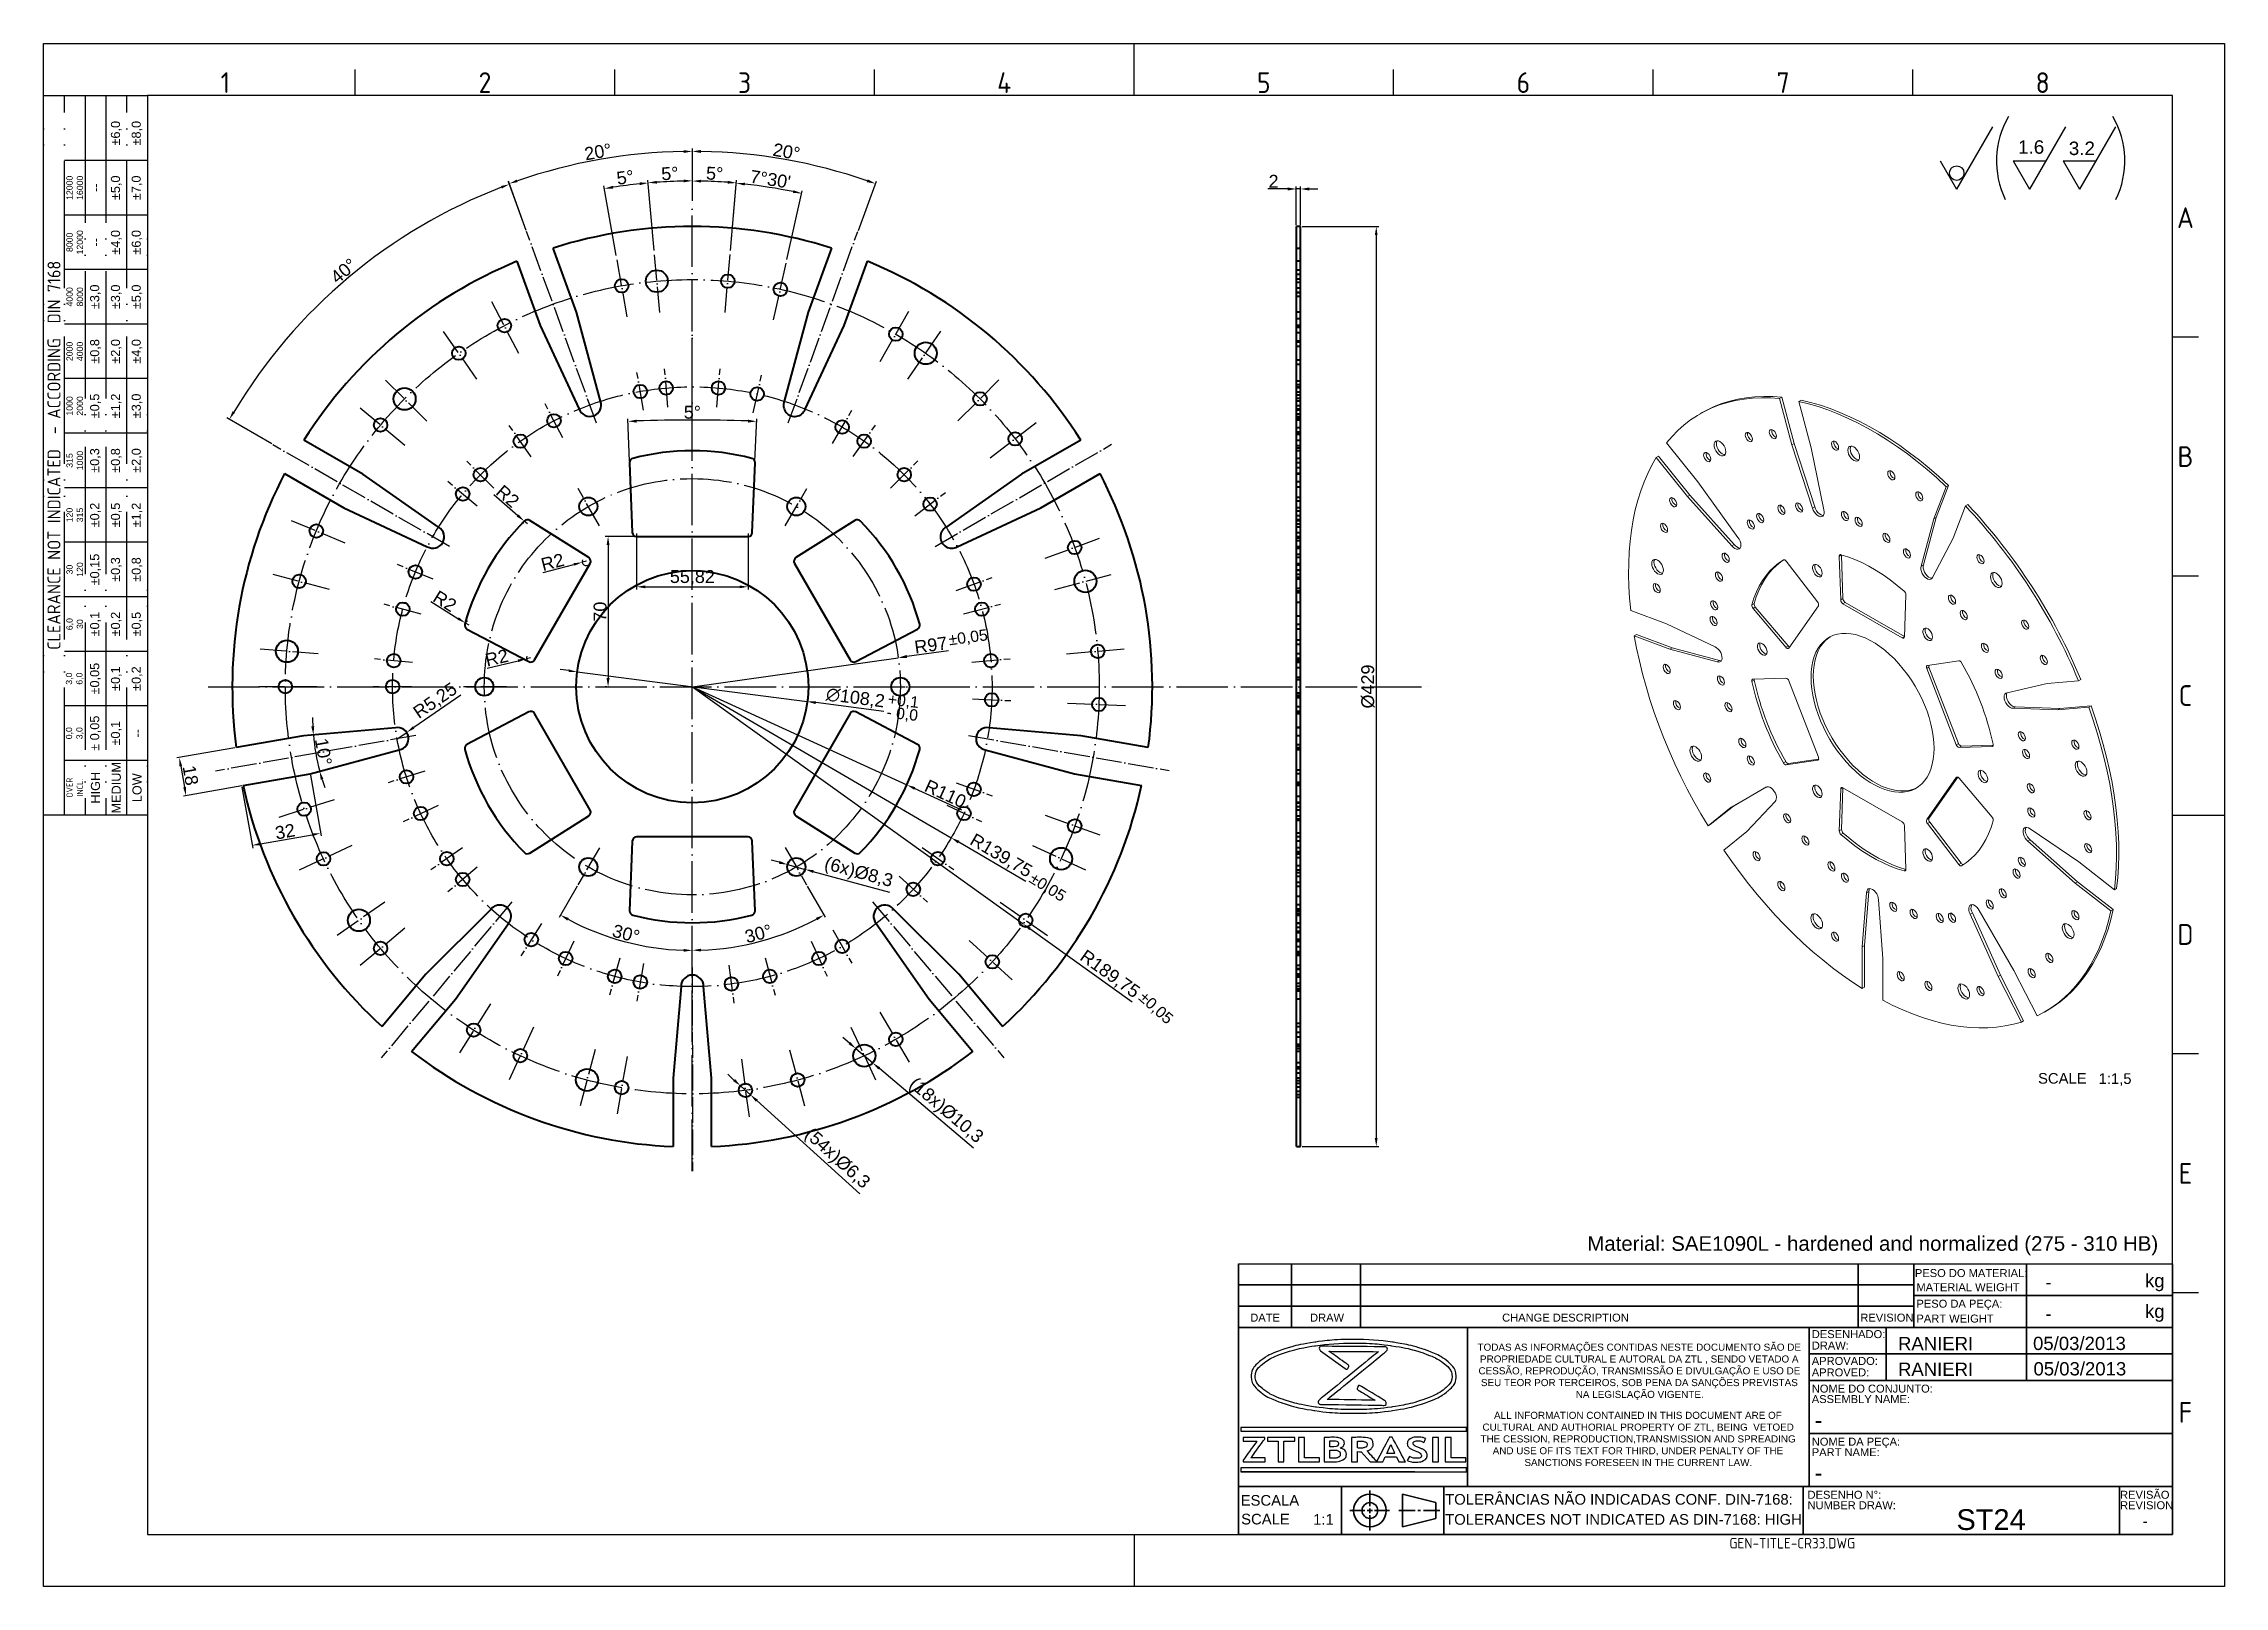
# Model space of a CAD drawing. Header units: millimetres. Extents: x 764 to 1780, y 1208 to 1927.
import ezdxf
from ezdxf.enums import TextEntityAlignment as Align

# ---------------------------------------------------------------- set-up
doc = ezdxf.new("R2010")
doc.units = ezdxf.units.MM
for name, pattern in [('ACAD_ISO02W100', [15, 12, -3]), ('ACAD_ISO04W100', [30, 24, -3, 0, -3]), ('ACAD_ISO05W100', [33, 24, -3, 0, -3, 0, -3])]:
    doc.linetypes.add(name, pattern=pattern)
for name, color, linetype, lineweight in [('AM_0', 7, 'Continuous', 40), ('AM_4', 1, 'ACAD_ISO04W100', 25), ('AM_5', 3, 'Continuous', 25), ('AM_8', 40, 'ACAD_ISO02W100', 35), ('AM_BOR', 2, 'ACAD_ISO05W100', 35)]:
    doc.layers.add(name, color=color, linetype=linetype, lineweight=lineweight)
doc.layers.add('Camada 1', color=7, linetype='Continuous')
doc.styles.add('ACISOTS', font='isocp.shx', dxfattribs={"height": 1})
doc.styles.get("Standard").update_dxf_attribs({"font": 'arial.ttf'})
doc.dimstyles.new('ISO-25', dxfattribs={"dimtxt": 6, "dimasz": 4, "dimexe": 1.25, "dimexo": 0.625, "dimtad": 1, "dimtxsty": 'Standard', "dimcen": 4, "dimadec": 0, "dimazin": 0, "dimtfac": 1, "dimtmove": 0, "dimatfit": 3, "dimfxl": 1, "dimarcsym": 0})

msp = doc.modelspace()

# ---------------------------------------------------------------- texts
at = {"insert": (1483.375, 1371.31), "char_height": 6.81615, "width": 296.03321, "attachment_point": 1}
msp.add_mtext('Material: SAE1090L - hardened and normalized (275 - 310 HB)', dxfattribs=at)
at = {"color": 0, "linetype": 'Continuous', "char_height": 3.29902, "attachment_point": 1}
for s, width, insert in [('\\pi0.32329;TODAS AS INFORMAÇÕES CONTIDAS NESTE DOCUMENTO SÃO DE \\P\\pi1.4653;PROPRIEDADE CULTURAL E AUTORAL DA ZTL , SENDO VETADO A \\P\\pi0.76098;CESSÃO, REPRODUÇÃO, TRANSMISSÃO E DIVULGAÇÃO E USO DE \\P\\pi1.8974;SEU TEOR POR TERCEIROS, SOB PENA DA SANÇÕES PREVISTAS \\P\\pi46.095;NA LEGISLAÇÃO VIGENTE.', 151.11414, (1431.892, 1321.233)), ('\\pi9.8386;ALL INFORMATION CONTAINED IN THIS DOCUMENT ARE OF \\P\\pi4.458;CULTURAL AND AUTHORIAL PROPERTY OF ZTL, BEING  VETOED \\P\\pi3.5253;THE CESSION, REPRODUCTION,TRANSMISSION AND SPREADING \\P\\pi9.2153;AND USE OF ITS TEXT FOR THIRD, UNDER PENALTY OF THE \\P\\pi23.99;SANCTIONS FORESEEN IN THE CURRENT LAW.', 153.63846, (1430.057, 1289.479))]:
    msp.add_mtext_dynamic_manual_height_columns(s, width=width, gutter_width=12.5, heights=[0], dxfattribs=dict(at, insert=insert))
at = {"layer": 'AM_5', "char_height": 6.2709, "attachment_point": 1}
for s, insert in [('1.6', (1684.248, 1882.095)), ('3.2', (1707.899, 1881.488))]:
    msp.add_mtext_dynamic_manual_height_columns(s, width=18.23779, gutter_width=12.5, heights=[0], dxfattribs=dict(at, insert=insert))
at = {"layer": 'AM_5', "ltscale": 0.5, "char_height": 5.25, "attachment_point": 1}
for s, insert, rotation in [('%%P0,05', (1185.263, 1651.903), 7.637351), ('- 0,0', (1157.012, 1618.301), 353.51595), ('+0,1', (1157.642, 1624.338), 353.51595), ('%%P0,05', (1225.441, 1541.112), 328.156054), ('%%P0,05', (1277.281, 1485.853), 318.25819)]:
    msp.add_mtext_dynamic_manual_height_columns(s, width=28.86931, gutter_width=17.5, heights=[0], dxfattribs=dict(at, insert=insert, rotation=rotation))
at = {"layer": 'AM_8', "color": 0, "linetype": 'Continuous'}
for s, height, p in [('SCALE', 4.9485, (1693.55, 1442.403)), ('1:1,5', 4.9485, (1721.774, 1442.267)), ('PESO DO MATERIAL:', 3.71139, (1636.126, 1352.263)), ('kg', 6.1857, (1743.439, 1347.518)), ('MATERIAL WEIGHT', 3.71139, (1636.845, 1345.69)), ('DATE', 3.7114, (1326.235, 1331.508)), ('DRAW', 3.7114, (1354.117, 1331.508)), ('CHANGE DESCRIPTION', 3.71139, (1443.669, 1331.508)), ('REVISION', 3.7114, (1610.685, 1331.508)), ('PESO DA PEÇA:', 3.71139, (1636.845, 1337.999)), ('PART WEIGHT', 3.71139, (1636.845, 1331.073)), ('kg', 6.1857, (1743.439, 1333.247)), ('DESENHADO:', 3.7114, (1588.05, 1323.815)), ('DRAW:', 3.7114, (1588.05, 1318.477)), ('APROVADO:', 3.7114, (1588.05, 1311.316)), ('APROVED:', 3.7114, (1588.05, 1305.978)), ('NOME DO CONJUNTO:', 3.71139, (1588.05, 1298.426)), ('ASSEMBLY NAME:', 3.71139, (1588.05, 1293.539)), ('NOME DA PEÇA:', 3.71139, (1588.05, 1273.683)), ('PART NAME:', 3.7114, (1588.05, 1268.796)), ('ESCALA', 4.9485, (1321.763, 1245.721)), ('TOLERÂNCIAS NÃO INDICADAS CONF. DIN-7168:', 4.94852, (1417.102, 1246.182)), ('DESENHO N%%d:', 3.71139, (1586.076, 1248.941)), ('REVISÃO', 3.7114, (1731.793, 1248.941)), ('SCALE', 4.9485, (1321.994, 1236.977)), ('1:1', 4.9485, (1355.545, 1236.842)), ('TOLERANCES NOT INDICATED AS DIN-7168: HIGH', 4.94852, (1417.102, 1236.842)), ('NUMBER DRAW:', 3.71139, (1586.076, 1244.054)), ('REVISION', 3.7114, (1731.793, 1244.054))]:
    msp.add_text(s, height=height, dxfattribs=at).set_placement(p)
for p in [(1696.994, 1349.91), (1696.994, 1335.189)]:
    msp.add_attdef('-', text='', height=6.186, dxfattribs=at).set_placement(p, align=Align.MIDDLE_LEFT)
for tag, p, height in [('RANIERI', (1628.255, 1318.185), 6.186), ('05/03/2013', (1691.224, 1318.258), 6.186), ('RANIERI', (1628.25, 1306.214), 6.186), ('05/03/2013', (1691.423, 1306.42), 6.186), ('-', (1589.448, 1281.862), 7.423), ('-', (1589.448, 1257.307), 7.423), ('ST24', (1655.494, 1234.386), 9.677)]:
    msp.add_attdef(tag, p, '', height=height, dxfattribs=at)
at = {"layer": 'AM_8', "color": 0, "linetype": 'Continuous', "style": 'ACISOTS'}
msp.add_attdef('GEN-TITLE-CR33.DWG', (1549.632, 1225.749), '', height=4.949, dxfattribs=at)
at = {"layer": 'AM_8', "color": 0, "linetype": 'Continuous'}
msp.add_attdef('-', text='', height=4.839, dxfattribs=at).set_placement((1743.504, 1238.475), align=Align.MIDDLE_CENTER)

# ---------------------------------------------------------------- blocks, each defined once
blk = doc.blocks.new('A3 ZTL')
for p, q in [((19.57, 280.82), (19.57, 9.78)), ((401.17, 280.82), (19.57, 280.82)), ((401.17, 9.78), (401.17, 280.82)), ((19.57, 9.78), (401.17, 9.78))]:
    blk.add_line(p, q)
at = {"layer": 'AM_BOR', "color": 135, "linetype": 'Continuous', "lineweight": 25}
for p, q in [((0, 0), (0, 290.61)), ((0, 290.61), (410.96, 290.61)), ((410.96, 290.61), (410.96, 0)), ((410.96, 0), (0, 0))]:
    blk.add_line(p, q, dxfattribs=at)
at = {"layer": 'AM_BOR', "color": 135, "lineweight": 25}
for p, q in [((205.48, 280.82), (205.48, 290.61)), ((58.71, 280.82), (58.71, 285.71)), ((107.63, 280.82), (107.63, 285.71)), ((156.56, 280.82), (156.56, 285.71)), ((254.4, 280.82), (254.4, 285.71)), ((303.33, 280.82), (303.33, 285.71)), ((352.25, 280.82), (352.25, 285.71)), ((3.91, 145.3), (3.91, 280.82)), ((7.83, 280.82), (7.83, 145.3)), ((11.74, 280.82), (11.74, 145.3)), ((15.66, 145.3), (15.66, 280.82)), ((19.57, 268.59), (3.91, 268.59)), ((19.57, 258.32), (3.91, 258.32)), ((19.57, 248.04), (3.91, 248.04)), ((19.57, 237.77), (3.91, 237.77)), ((406.07, 235.32), (401.17, 235.32)), ((19.57, 227.5), (3.91, 227.5)), ((19.57, 217.22), (3.91, 217.22)), ((19.57, 206.95), (3.91, 206.95)), ((19.57, 196.67), (3.91, 196.67)), ((406.07, 190.31), (401.17, 190.31)), ((19.57, 186.4), (3.91, 186.4)), ((19.57, 176.13), (3.91, 176.13)), ((19.57, 165.85), (3.91, 165.85)), ((19.57, 155.58), (3.91, 155.58)), ((401.17, 145.3), (410.96, 145.3)), ((406.07, 100.29), (401.17, 100.29)), ((406.07, 55.28), (401.17, 55.28)), ((205.48, 9.78), (205.48, 0))]:
    blk.add_line(p, q, dxfattribs=at)
blk.add_lwpolyline([(19.57, 145.3), (0, 145.3), (0, 280.82), (19.57, 280.82)], close=True, dxfattribs=at)
at = {"layer": 'AM_BOR', "color": 135, "lineweight": 25, "style": 'ACISOTS'}
for s, p in [('1', (34.25, 283.27)), ('2', (83.17, 283.27)), ('3', (132.09, 283.27)), ('4', (181.02, 283.27)), ('5', (229.94, 283.27)), ('6', (278.86, 283.27)), ('7', (327.79, 283.27)), ('8', (376.71, 283.27)), ('A', (403.62, 257.83)), ('B', (403.62, 212.82)), ('C', (403.62, 167.81)), ('D', (403.62, 122.8)), ('E', (403.62, 77.79)), ('F', (403.62, 32.78))]:
    blk.add_text(s, height=3.91, dxfattribs=at).set_placement(p, align=Align.MIDDLE)
at = {"layer": 'AM_BOR', "color": 135, "lineweight": 25, "attachment_point": 5, "rotation": 90}
for s, insert, char_height, width in [('±6,0', (13.7, 273.73), 1.712, 10.274), ('±8,0', (17.61, 273.73), 1.712, 10.274), ('12000\\P16000', (5.87, 263.45), 1.174, 10.274), ('--', (9.78, 263.45), 1.712, 10.274), ('±5,0', (13.7, 263.45), 1.712, 10.274), ('±7,0', (17.61, 263.45), 1.712, 10.274), ('8000\\P12000', (5.87, 253.18), 1.174, 10.274), ('±4,0', (13.7, 253.18), 1.712, 10.274), ('±6,0', (17.61, 253.18), 1.712, 10.274), ('--', (9.78, 253.18), 1.712, 10.274), ('{\\Fisocp.shx|c0;CLEARANCE NOT INDICATED  - ACCORDING  DIN 7168}', (1.96, 213.06), 2.4462, 135.5186), ('4000\\P8000', (5.87, 242.91), 1.174, 10.274), ('±3,0', (9.78, 242.91), 1.712, 10.274), ('±3,0', (13.7, 242.91), 1.712, 10.274), ('±5,0', (17.61, 242.91), 1.712, 10.274), ('2000\\P4000', (5.87, 232.63), 1.174, 10.274), ('±0,8', (9.78, 232.63), 1.712, 10.274), ('±2,0', (13.7, 232.63), 1.712, 10.274), ('±4,0', (17.61, 232.63), 1.712, 10.274), ('1000\\P2000', (5.87, 222.36), 1.174, 10.274), ('±0,5', (9.78, 222.36), 1.712, 10.274), ('±1,2', (13.7, 222.36), 1.712, 10.274), ('±3,0', (17.61, 222.36), 1.712, 10.274), ('315\\P1000', (5.87, 212.08), 1.174, 10.274), ('±0,3', (9.78, 212.08), 1.712, 10.274), ('±0,8', (13.7, 212.08), 1.712, 10.274), ('±2,0', (17.61, 212.08), 1.712, 10.274), ('120\\P315', (5.87, 201.81), 1.174, 10.274), ('±0,2', (9.78, 201.81), 1.712, 10.274), ('±0,5', (13.7, 201.81), 1.712, 10.274), ('±1,2', (17.61, 201.81), 1.712, 10.274), ('±0,15', (9.78, 191.54), 1.712, 10.274), ('±0,3', (13.7, 191.54), 1.712, 10.274), ('±0,8', (17.61, 191.54), 1.712, 10.274), ('30\\P120', (5.87, 191.54), 1.174, 10.274), ('6,0\\P30', (5.87, 181.26), 1.174, 10.274), ('±0,1', (9.78, 181.26), 1.712, 10.274), ('±0,2', (13.7, 181.26), 1.712, 10.274), ('±0,5', (17.61, 181.26), 1.712, 10.274), ('±0,05', (9.78, 170.99), 1.712, 10.274), ('±0,1', (13.7, 170.99), 1.712, 10.274), ('±0,2', (17.61, 170.99), 1.712, 10.274), ('3,0\\P6,0', (5.87, 170.99), 1.174, 10.274), ('0,0\\P3,0', (5.87, 160.71), 1.174, 10.274), ('± 0,05', (9.78, 160.71), 1.712, 10.274), ('\\pt4.69206;±0,1', (13.7, 160.71), 1.7123, 10.274), ('--', (17.61, 160.71), 1.712, 10.274), ('{\\Fisocp.shx|c0;OVER\\PINCL.}', (5.87, 150.44), 1.1742, 10.274), ('HIGH', (9.78, 150.44), 1.712, 10.274), ('MEDIUM', (13.7, 150.44), 1.712, 10.274), ('LOW', (17.61, 150.44), 1.712, 10.274)]:
    blk.add_mtext(s, dxfattribs=dict(at, insert=insert, char_height=char_height, width=width))
blk = doc.blocks.new('*U241')
at = {"layer": 'AM_4', "ltscale": 0.5}
blk.add_line((5, -8.7), (-5, 8.7), dxfattribs=at)
blk = doc.blocks.new('*U242')
at = {"layer": 'AM_5', "color": 0, "linetype": 'ByBlock', "lineweight": -2, "transparency": 16777216}
blk.add_blockref('*U241', (1017.8, 1711.1), dxfattribs=at)
for p, rotation in [((1114.4, 1711.1), 299.9999999999999), ((969.4, 1627.4), 59.99999999999997), ((1162.7, 1627.4), 240), ((1017.8, 1543.7), 120), ((1114.4, 1543.7), 180)]:
    blk.add_blockref('*U241', p, dxfattribs=dict(at, rotation=rotation))
blk = doc.blocks.new('*U243')
at = {"layer": 'AM_4', "ltscale": 0.5}
for p, q in [((47.1, 32.4), (34, 57.5)), ((27.5, 20.5), (11.3, 43.7)), ((4.2, 0.9), (-15.9, 20.9)), ((-6.1, -10.4), (-27.9, 7.8)), ((67.6, -6.9), (59.3, 9)), ((14.7, -57.5), (-67.6, -10.1)), ((52.9, -15.8), (42.6, -1.1)), ((35.4, -30.4), (22.8, -17.7)), ((27.7, -38.8), (14, -27.3))]:
    blk.add_line(p, q, dxfattribs=at)
blk = doc.blocks.new('*U244')
at = {"layer": 'AM_5', "color": 0, "linetype": 'ByBlock', "lineweight": -2, "transparency": 16777216}
for p, rotation in [((1047.1, 1803.8), 320), ((1164.9, 1774.8), 280), ((1236.5, 1676.8), 240), ((889, 1639.3), 40.00000000000001), ((1228.4, 1555.7), 200), ((922.8, 1522.7), 80.00000000000001), ((1023.6, 1455.1), 120), ((1144.3, 1468.1), 160)]:
    blk.add_blockref('*U243', p, dxfattribs=dict(at, rotation=rotation))
blk.add_blockref('*U243', (938.1, 1750.3), dxfattribs=at)
blk = doc.blocks.new('*D245')
at = {"layer": 'AM_5', "color": 0, "lineweight": -2, "ltscale": 0.5, "transparency": 16777216}
for p, q in [((1343.7, 1859.4), (1334.5, 1859.4)), ((1347.7, 1842.5), (1347.7, 1860.6)), ((1349.7, 1859.4), (1347.7, 1859.4)), ((1349.7, 1842.5), (1349.7, 1860.6)), ((1353.7, 1859.4), (1357.7, 1859.4))]:
    blk.add_line(p, q, dxfattribs=at)
at = {"layer": 'AM_5', "color": 0, "ltscale": 0.5, "transparency": 16777216}
for points in [[(1343.7, 1860.1), (1343.7, 1858.7), (1347.7, 1859.4)], [(1353.7, 1860.1), (1353.7, 1858.7), (1349.7, 1859.4)]]:
    blk.add_solid(points, dxfattribs=at)
at = {"layer": 'Defpoints', "color": 0, "ltscale": 0.5, "transparency": 16777216}
for p in [(1347.7, 1859.4), (1347.7, 1841.9), (1349.7, 1841.9)]:
    blk.add_point(p, dxfattribs=at)
at = {"layer": 'AM_5', "color": 0, "ltscale": 0.5, "transparency": 16777216, "insert": (1337.1, 1863), "char_height": 6, "attachment_point": 5}
blk.add_mtext('2', dxfattribs=at)
blk = doc.blocks.new('*D246')
at = {"layer": 'AM_5', "color": 0, "lineweight": -2, "ltscale": 0.5, "transparency": 16777216}
for p, q in [((1350.4, 1841.9), (1386.2, 1841.9)), ((1385, 1837.9), (1385, 1417.1)), ((1350.4, 1413.1), (1386.2, 1413.1))]:
    blk.add_line(p, q, dxfattribs=at)
at = {"layer": 'AM_5', "color": 0, "ltscale": 0.5, "transparency": 16777216}
for points in [[(1384.3, 1837.9), (1385.6, 1837.9), (1385, 1841.9)], [(1384.3, 1417.1), (1385.6, 1417.1), (1385, 1413.1)]]:
    blk.add_solid(points, dxfattribs=at)
at = {"layer": 'Defpoints', "color": 0, "ltscale": 0.5, "transparency": 16777216}
for p in [(1349.7, 1841.9), (1349.7, 1413.1), (1385, 1413.1)]:
    blk.add_point(p, dxfattribs=at)
at = {"layer": 'AM_5', "color": 0, "ltscale": 0.5, "transparency": 16777216, "insert": (1381.1, 1627.5), "char_height": 6, "attachment_point": 5, "rotation": 90}
blk.add_mtext('%%c429', dxfattribs=at)
blk = doc.blocks.new('*D247')
at = {"layer": 'AM_5', "color": 0, "lineweight": -2, "ltscale": 0.5, "transparency": 16777216}
for p, q in [((1048.3, 1830.7), (1045.4, 1863.5)), ((1066.1, 1853.8), (1066.1, 1864.4))]:
    blk.add_line(p, q, dxfattribs=at)
blk.add_arc((1066.1, 1627.4), 235.7, 90.9722, 94.0278, dxfattribs=at)
at = {"layer": 'AM_5', "color": 0, "ltscale": 0.5, "transparency": 16777216}
for points in [[(1049.6, 1861.9), (1049.5, 1863.2), (1045.5, 1862.3)], [(1062.1, 1863.8), (1062.1, 1862.5), (1066.1, 1863.2)]]:
    blk.add_solid(points, dxfattribs=at)
at = {"layer": 'Defpoints', "color": 0, "ltscale": 0.5, "transparency": 16777216}
for p in [(1059.2, 1863.1), (1066.1, 1853.2), (1048.3, 1830.1), (1050.8, 1801.8), (1066.1, 1401.6)]:
    blk.add_point(p, dxfattribs=at)
at = {"layer": 'AM_5', "color": 0, "ltscale": 0.5, "transparency": 16777216, "insert": (1055.6, 1866.6), "char_height": 6, "attachment_point": 5, "rotation": 2.5}
blk.add_mtext('5°', dxfattribs=at)
blk = doc.blocks.new('*D248')
at = {"layer": 'AM_5', "color": 0, "lineweight": -2, "ltscale": 0.5, "transparency": 16777216}
for p, q in [((1030.6, 1828.4), (1024.9, 1860.8)), ((1048.3, 1830.7), (1045.4, 1863.5))]:
    blk.add_line(p, q, dxfattribs=at)
blk.add_arc((1066.1, 1627.4), 235.7, 95.9722, 99.0278, dxfattribs=at)
at = {"layer": 'AM_5', "color": 0, "ltscale": 0.5, "transparency": 16777216}
for points in [[(1029.2, 1859.6), (1029, 1860.9), (1025.1, 1859.6)], [(1041.5, 1862.5), (1041.6, 1861.2), (1045.5, 1862.2)]]:
    blk.add_solid(points, dxfattribs=at)
at = {"layer": 'Defpoints', "color": 0, "ltscale": 0.5, "transparency": 16777216}
for p in [(1038.7, 1861.5), (1030.8, 1827.8), (1048.3, 1830.1), (1035.7, 1799.8), (1050.8, 1801.8)]:
    blk.add_point(p, dxfattribs=at)
at = {"layer": 'AM_5', "color": 0, "ltscale": 0.5, "transparency": 16777216, "insert": (1034.8, 1864.8), "char_height": 6, "attachment_point": 5, "rotation": 7.5}
blk.add_mtext('5°', dxfattribs=at)
blk = doc.blocks.new('*D249')
at = {"layer": 'AM_5', "color": 0, "lineweight": -2, "ltscale": 0.5, "transparency": 16777216}
for p, q in [((1066.1, 1853.8), (1066.1, 1864.4)), ((1083.9, 1830.7), (1086.7, 1863.5))]:
    blk.add_line(p, q, dxfattribs=at)
blk.add_arc((1066.1, 1627.4), 235.7, 85.9723, 89.0277, dxfattribs=at)
at = {"layer": 'AM_5', "color": 0, "ltscale": 0.5, "transparency": 16777216}
for points in [[(1070.1, 1862.4), (1070.1, 1863.7), (1066.1, 1863.1)], [(1082.7, 1863.2), (1082.6, 1861.9), (1086.6, 1862.2)]]:
    blk.add_solid(points, dxfattribs=at)
at = {"layer": 'Defpoints', "color": 0, "ltscale": 0.5, "transparency": 16777216}
for p in [(1079.8, 1862.7), (1066.1, 1853.2), (1083.8, 1830.1), (1081.3, 1801.8), (1066.1, 1401.6)]:
    blk.add_point(p, dxfattribs=at)
at = {"layer": 'AM_5', "color": 0, "ltscale": 0.5, "transparency": 16777216, "insert": (1076.5, 1866.6), "char_height": 6, "attachment_point": 5, "rotation": 357.5}
blk.add_mtext('5°', dxfattribs=at)
blk = doc.blocks.new('*D250')
at = {"layer": 'AM_5', "color": 0, "lineweight": -2, "ltscale": 0.5, "transparency": 16777216}
for p, q in [((1083.9, 1830.7), (1086.7, 1863.3)), ((1110.2, 1826.6), (1117.3, 1858.6))]:
    blk.add_line(p, q, dxfattribs=at)
blk.add_arc((1066.1, 1627.4), 235.5, 78.473, 84.027, dxfattribs=at)
at = {"layer": 'AM_5', "color": 0, "ltscale": 0.5, "transparency": 16777216}
for points in [[(1090.5, 1861), (1090.7, 1862.3), (1086.6, 1862.1)], [(1113.3, 1858.8), (1113, 1857.5), (1117.1, 1857.4)]]:
    blk.add_solid(points, dxfattribs=at)
at = {"layer": 'Defpoints', "color": 0, "ltscale": 0.5, "transparency": 16777216}
for p in [(1107, 1859.4), (1083.8, 1830.1), (1110.1, 1826), (1081.3, 1801.8), (1104, 1798.3)]:
    blk.add_point(p, dxfattribs=at)
at = {"layer": 'AM_5', "color": 0, "ltscale": 0.5, "transparency": 16777216, "insert": (1102.5, 1863.9), "char_height": 6, "attachment_point": 5, "rotation": 351.25}
blk.add_mtext("7%%d30'", dxfattribs=at)
blk = doc.blocks.new('*D251')
at = {"layer": 'AM_5', "color": 0, "lineweight": -2, "ltscale": 0.5, "transparency": 16777216}
for p, q in [((1066.1, 1853.8), (1066.1, 1878.2)), ((1143.5, 1840.1), (1151.9, 1863.1))]:
    blk.add_line(p, q, dxfattribs=at)
blk.add_arc((1066.1, 1627.4), 249.5, 70.9185, 89.0815, dxfattribs=at)
at = {"layer": 'AM_5', "color": 0, "ltscale": 0.5, "transparency": 16777216}
for points in [[(1070.1, 1876.2), (1070.1, 1877.6), (1066.1, 1876.9)], [(1147.9, 1863.9), (1147.4, 1862.6), (1151.4, 1861.9)]]:
    blk.add_solid(points, dxfattribs=at)
at = {"layer": 'Defpoints', "color": 0, "ltscale": 0.5, "transparency": 16777216}
for p in [(1123.6, 1870.2), (1066.1, 1853.2), (1143.3, 1839.6), (1110.8, 1750.4), (1066.1, 1401.6)]:
    blk.add_point(p, dxfattribs=at)
at = {"layer": 'AM_5', "color": 0, "ltscale": 0.5, "transparency": 16777216, "insert": (1110, 1876.8), "char_height": 6, "attachment_point": 5, "rotation": 350}
blk.add_mtext('20°', dxfattribs=at)
blk = doc.blocks.new('*D252')
at = {"layer": 'AM_5', "color": 0, "lineweight": -2, "ltscale": 0.5, "transparency": 16777216}
for p, q in [((988.6, 1840.1), (980.4, 1862.8)), ((870, 1740.6), (849.1, 1752.7))]:
    blk.add_line(p, q, dxfattribs=at)
blk.add_arc((1066.1, 1627.4), 249.2, 110.9195, 149.0805, dxfattribs=at)
at = {"layer": 'AM_5', "color": 0, "ltscale": 0.5, "transparency": 16777216}
for points in [[(976.9, 1860.8), (977.3, 1859.6), (980.8, 1861.6)], [(852.8, 1755.1), (851.7, 1755.8), (850.2, 1752)]]:
    blk.add_solid(points, dxfattribs=at)
at = {"layer": 'Defpoints', "color": 0, "ltscale": 0.5, "transparency": 16777216}
for p in [(929.1, 1835.6), (988.9, 1839.6), (1021.3, 1750.4), (870.6, 1740.3), (952.8, 1692.8)]:
    blk.add_point(p, dxfattribs=at)
at = {"layer": 'AM_5', "color": 0, "ltscale": 0.5, "transparency": 16777216, "insert": (903.5, 1821.2), "char_height": 6, "attachment_point": 5, "rotation": 40}
blk.add_mtext('40°', dxfattribs=at)
blk = doc.blocks.new('*D253')
at = {"layer": 'AM_5', "color": 0, "lineweight": -2, "ltscale": 0.5, "transparency": 16777216}
for p, q in [((1066.1, 1853.8), (1066.1, 1878.2)), ((988.6, 1840.1), (980.3, 1863))]:
    blk.add_line(p, q, dxfattribs=at)
blk.add_arc((1066.1, 1627.4), 249.5, 90.9186, 109.0814, dxfattribs=at)
at = {"layer": 'AM_5', "color": 0, "ltscale": 0.5, "transparency": 16777216}
for points in [[(1062.1, 1877.5), (1062.1, 1876.2), (1066.1, 1876.9)], [(984.7, 1862.6), (984.3, 1863.8), (980.7, 1861.9)]]:
    blk.add_solid(points, dxfattribs=at)
at = {"layer": 'Defpoints', "color": 0, "ltscale": 0.5, "transparency": 16777216}
for p in [(1037.1, 1875.2), (1066.1, 1853.2), (988.9, 1839.6), (1021.3, 1750.4), (1066.1, 1401.6)]:
    blk.add_point(p, dxfattribs=at)
at = {"layer": 'AM_5', "color": 0, "ltscale": 0.5, "transparency": 16777216, "insert": (1022.1, 1876.7), "char_height": 6, "attachment_point": 5, "rotation": 10}
blk.add_mtext('20°', dxfattribs=at)
blk = doc.blocks.new('*D254')
at = {"layer": 'AM_5', "color": 0, "lineweight": -2, "ltscale": 0.5, "transparency": 16777216}
for p, q in [((1036.8, 1732.5), (1036, 1752.3)), ((1095.3, 1732.5), (1096.1, 1752.3))]:
    blk.add_line(p, q, dxfattribs=at)
blk.add_arc((1066.1, 976.7), 775, 88.0781, 91.9219, dxfattribs=at)
at = {"layer": 'AM_5', "color": 0, "ltscale": 0.5, "transparency": 16777216}
for points in [[(1040.1, 1750.5), (1040.1, 1751.9), (1036.1, 1751.1)], [(1092.1, 1751.9), (1092, 1750.5), (1096.1, 1751.1)]]:
    blk.add_solid(points, dxfattribs=at)
at = {"layer": 'Defpoints', "color": 0, "ltscale": 0.5, "transparency": 16777216}
for p in [(1076.1, 1751.6), (1036.8, 1731.8), (1095.3, 1731.8), (1038.1, 1699.3), (1094.1, 1699.3)]:
    blk.add_point(p, dxfattribs=at)
at = {"layer": 'AM_5', "color": 0, "ltscale": 0.5, "transparency": 16777216, "insert": (1066.1, 1755.3), "char_height": 6, "attachment_point": 5}
blk.add_mtext('5%%d', dxfattribs=at)
blk = doc.blocks.new('*D255')
at = {"layer": 'AM_5', "color": 0, "lineweight": -2, "ltscale": 0.5, "transparency": 16777216}
for p, q in [((1040.1, 1698.8), (1040.1, 1672.7)), ((1092.1, 1698.8), (1092.1, 1672.7)), ((1044.1, 1674), (1088.1, 1674))]:
    blk.add_line(p, q, dxfattribs=at)
at = {"layer": 'AM_5', "color": 0, "ltscale": 0.5, "transparency": 16777216}
for points in [[(1044.1, 1674.6), (1044.1, 1673.3), (1040.1, 1674)], [(1088.1, 1674.6), (1088.1, 1673.3), (1092.1, 1674)]]:
    blk.add_solid(points, dxfattribs=at)
at = {"layer": 'Defpoints', "color": 0, "ltscale": 0.5, "transparency": 16777216}
for p in [(1040.1, 1699.4), (1092.1, 1699.4), (1092.1, 1674)]:
    blk.add_point(p, dxfattribs=at)
at = {"layer": 'AM_5', "color": 0, "ltscale": 0.5, "transparency": 16777216, "insert": (1066.1, 1678.2), "char_height": 6, "attachment_point": 5}
blk.add_mtext('55,82', dxfattribs=at)
blk = doc.blocks.new('*D256')
at = {"layer": 'AM_5', "color": 0, "lineweight": -2, "ltscale": 0.5, "transparency": 16777216}
for p, q in [((1039.5, 1697.4), (1025.5, 1697.4)), ((1026.8, 1693.4), (1026.8, 1631.4)), ((1026.2, 1627.4), (1025.5, 1627.4))]:
    blk.add_line(p, q, dxfattribs=at)
at = {"layer": 'AM_5', "color": 0, "ltscale": 0.5, "transparency": 16777216}
for points in [[(1026.1, 1693.4), (1027.5, 1693.4), (1026.8, 1697.4)], [(1026.1, 1631.4), (1027.5, 1631.4), (1026.8, 1627.4)]]:
    blk.add_solid(points, dxfattribs=at)
at = {"layer": 'Defpoints', "color": 0, "ltscale": 0.5, "transparency": 16777216}
for p in [(1040.1, 1697.4), (1026.8, 1627.4), (1026.8, 1627.4)]:
    blk.add_point(p, dxfattribs=at)
at = {"layer": 'AM_5', "color": 0, "ltscale": 0.5, "transparency": 16777216, "insert": (1023.1, 1662.4), "char_height": 6, "attachment_point": 5, "rotation": 90}
blk.add_mtext('70', dxfattribs=at)
blk = doc.blocks.new('*D257')
at = {"layer": 'AM_5', "color": 0, "lineweight": -2, "ltscale": 0.5, "transparency": 16777216}
for p, q in [((944.2, 1667.1), (956.8, 1659.2)), ((962, 1656.1), (960.3, 1657.1))]:
    blk.add_line(p, q, dxfattribs=at)
blk.add_arc((962, 1656.1), 2, 112.4161, 164.6116, dxfattribs=at)
at = {"layer": 'AM_5', "color": 0, "ltscale": 0.5, "transparency": 16777216}
blk.add_solid([(957.2, 1659.8), (956.5, 1658.7), (960.3, 1657.1)], dxfattribs=at)
at = {"layer": 'Defpoints', "color": 0, "ltscale": 0.5, "transparency": 16777216}
for p in [(960.3, 1657.1), (962, 1656.1)]:
    blk.add_point(p, dxfattribs=at)
at = {"layer": 'AM_5', "color": 0, "ltscale": 0.5, "transparency": 16777216, "insert": (950.7, 1667.3), "char_height": 6, "attachment_point": 5, "rotation": 328.226}
blk.add_mtext('R2', dxfattribs=at)
blk = doc.blocks.new('*D258')
at = {"layer": 'AM_5', "color": 0, "lineweight": -2, "ltscale": 0.5, "transparency": 16777216}
for p, q in [((973.5, 1717), (984.7, 1707.2)), ((989.2, 1703.3), (987.7, 1704.6))]:
    blk.add_line(p, q, dxfattribs=at)
blk.add_arc((989.2, 1703.3), 2, 135.3884, 174.5671, dxfattribs=at)
at = {"layer": 'AM_5', "color": 0, "ltscale": 0.5, "transparency": 16777216}
blk.add_solid([(985.1, 1707.7), (984.2, 1706.7), (987.7, 1704.6)], dxfattribs=at)
at = {"layer": 'Defpoints', "color": 0, "ltscale": 0.5, "transparency": 16777216}
for p in [(987.7, 1704.6), (989.2, 1703.3)]:
    blk.add_point(p, dxfattribs=at)
at = {"layer": 'AM_5', "color": 0, "ltscale": 0.5, "transparency": 16777216, "insert": (980, 1716.2), "char_height": 6, "attachment_point": 5, "rotation": 318.7572}
blk.add_mtext('R2', dxfattribs=at)
blk = doc.blocks.new('*D259')
at = {"layer": 'AM_5', "color": 0, "lineweight": -2, "ltscale": 0.5, "transparency": 16777216}
for p, q in [((996.5, 1680.7), (1010.9, 1684.4)), ((1016.7, 1685.9), (1014.8, 1685.4))]:
    blk.add_line(p, q, dxfattribs=at)
blk.add_arc((1016.7, 1685.9), 2, 158.7605, 312.0951, dxfattribs=at)
at = {"layer": 'AM_5', "color": 0, "ltscale": 0.5, "transparency": 16777216}
blk.add_solid([(1010.7, 1685), (1011.1, 1683.8), (1014.8, 1685.4)], dxfattribs=at)
at = {"layer": 'Defpoints', "color": 0, "ltscale": 0.5, "transparency": 16777216}
for p in [(1014.8, 1685.4), (1016.7, 1685.9)]:
    blk.add_point(p, dxfattribs=at)
at = {"layer": 'AM_5', "color": 0, "ltscale": 0.5, "transparency": 16777216, "insert": (1000.9, 1685.5), "char_height": 6, "attachment_point": 5, "rotation": 14.5703}
blk.add_mtext('R2', dxfattribs=at)
blk = doc.blocks.new('*D260')
at = {"layer": 'AM_5', "color": 0, "lineweight": -2, "ltscale": 0.5, "transparency": 16777216}
for p, q in [((970.4, 1636.1), (984.9, 1639.5)), ((990.7, 1640.9), (988.8, 1640.4))]:
    blk.add_line(p, q, dxfattribs=at)
blk.add_arc((990.7, 1640.9), 2, 157.4048, 224.3127, dxfattribs=at)
at = {"layer": 'AM_5', "color": 0, "ltscale": 0.5, "transparency": 16777216}
blk.add_solid([(984.7, 1640.2), (985, 1638.9), (988.8, 1640.4)], dxfattribs=at)
at = {"layer": 'Defpoints', "color": 0, "ltscale": 0.5, "transparency": 16777216}
for p in [(988.8, 1640.4), (990.7, 1640.9)]:
    blk.add_point(p, dxfattribs=at)
at = {"layer": 'AM_5', "color": 0, "ltscale": 0.5, "transparency": 16777216, "insert": (974.9, 1640.9), "char_height": 6, "attachment_point": 5, "rotation": 13.2147}
blk.add_mtext('R2', dxfattribs=at)
blk = doc.blocks.new('*D261')
at = {"layer": 'AM_5', "color": 0, "lineweight": -2, "ltscale": 0.5, "transparency": 16777216}
for p, q in [((852.8, 1598.9), (825.7, 1594.2)), ((827.6, 1590.4), (829.3, 1580.6)), ((856, 1581.2), (828.8, 1576.4))]:
    blk.add_line(p, q, dxfattribs=at)
at = {"layer": 'AM_5', "color": 0, "ltscale": 0.5, "transparency": 16777216}
for points in [[(828.2, 1590.5), (826.9, 1590.3), (826.9, 1594.4)], [(830, 1580.7), (828.7, 1580.5), (830, 1576.6)]]:
    blk.add_solid(points, dxfattribs=at)
at = {"layer": 'Defpoints', "color": 0, "ltscale": 0.5, "transparency": 16777216}
for p in [(853.5, 1599.1), (830, 1576.6), (856.6, 1581.3)]:
    blk.add_point(p, dxfattribs=at)
at = {"layer": 'AM_5', "color": 0, "ltscale": 0.5, "transparency": 16777216, "insert": (832.1, 1586.1), "char_height": 6, "attachment_point": 5, "rotation": 280}
blk.add_mtext('18', dxfattribs=at)
blk = doc.blocks.new('*D262')
at = {"layer": 'AM_5', "color": 0, "lineweight": -2, "ltscale": 0.5, "transparency": 16777216}
for p, q in [((856.1, 1580.6), (861.1, 1552.2)), ((888, 1586.2), (893, 1557.9)), ((864.8, 1554.2), (888.9, 1558.4))]:
    blk.add_line(p, q, dxfattribs=at)
at = {"layer": 'AM_5', "color": 0, "ltscale": 0.5, "transparency": 16777216}
for points in [[(888.8, 1559.1), (889, 1557.8), (892.8, 1559.1)], [(864.7, 1554.8), (864.9, 1553.5), (860.9, 1553.5)]]:
    blk.add_solid(points, dxfattribs=at)
at = {"layer": 'Defpoints', "color": 0, "ltscale": 0.5, "transparency": 16777216}
for p in [(887.9, 1586.9), (856, 1581.2), (892.8, 1559.1)]:
    blk.add_point(p, dxfattribs=at)
at = {"layer": 'AM_5', "color": 0, "ltscale": 0.5, "transparency": 16777216, "insert": (876.2, 1559.9), "char_height": 6, "attachment_point": 5, "rotation": 10}
blk.add_mtext('32', dxfattribs=at)
blk = doc.blocks.new('*D263')
at = {"layer": 'AM_5', "color": 0, "lineweight": -2, "ltscale": 0.5, "transparency": 16777216}
for start, end in [(180.3544, 182.6772), (185, 195), (197.3228, 199.6456)]:
    blk.add_arc((987.7, 1613.6), 98.7, start, end, dxfattribs=at)
at = {"layer": 'AM_5', "color": 0, "ltscale": 0.5, "transparency": 16777216}
for points in [[(889.8, 1609), (888.4, 1608.9), (889.4, 1605)], [(892.8, 1584), (894.1, 1584.4), (892.3, 1588)]]:
    blk.add_solid(points, dxfattribs=at)
at = {"layer": 'Defpoints', "color": 0, "ltscale": 0.5, "transparency": 16777216}
for p in [(927.6, 1608.3), (884.8, 1604.6), (890, 1599.3), (929.5, 1598), (887.9, 1586.9)]:
    blk.add_point(p, dxfattribs=at)
at = {"layer": 'AM_5', "color": 0, "ltscale": 0.5, "transparency": 16777216, "insert": (894.1, 1597.1), "char_height": 6, "attachment_point": 5, "rotation": 280}
blk.add_mtext('10°', dxfattribs=at)
blk = doc.blocks.new('*D264')
at = {"layer": 'AM_5', "color": 0, "lineweight": -2, "ltscale": 0.5, "transparency": 16777216}
for p, q in [((958.1, 1623.5), (936.2, 1608.4)), ((928.5, 1603.2), (932.9, 1606.1))]:
    blk.add_line(p, q, dxfattribs=at)
at = {"layer": 'AM_5', "color": 0, "ltscale": 0.5, "transparency": 16777216}
blk.add_solid([(935.8, 1609), (936.5, 1607.9), (932.9, 1606.1)], dxfattribs=at)
at = {"layer": 'Defpoints', "color": 0, "ltscale": 0.5, "transparency": 16777216}
for p in [(928.5, 1603.2), (932.9, 1606.1)]:
    blk.add_point(p, dxfattribs=at)
at = {"layer": 'AM_5', "color": 0, "ltscale": 0.5, "transparency": 16777216, "insert": (946.4, 1620.6), "char_height": 6, "attachment_point": 5, "rotation": 34.613}
blk.add_mtext('R5,25', dxfattribs=at)
blk = doc.blocks.new('*D265')
at = {"layer": 'AM_5', "color": 0, "lineweight": -2, "ltscale": 0.5, "transparency": 16777216}
blk.add_line((1012.4, 1534.5), (1004, 1519.9), dxfattribs=at)
blk.add_arc((1066.1, 1627.4), 122.9, 241.8649, 268.1351, dxfattribs=at)
at = {"layer": 'AM_5', "color": 0, "ltscale": 0.5, "transparency": 16777216}
for points in [[(1007.8, 1518.4), (1008.5, 1519.6), (1004.6, 1521)], [(1062.1, 1505.2), (1062.1, 1503.9), (1066.1, 1504.5)]]:
    blk.add_solid(points, dxfattribs=at)
at = {"layer": 'Defpoints', "color": 0, "ltscale": 0.5, "transparency": 16777216}
for p in [(1066.1, 1853.2), (1022.8, 1552.4), (1012.7, 1535), (1024, 1511.9), (1066.1, 1401.6)]:
    blk.add_point(p, dxfattribs=at)
at = {"layer": 'AM_5', "color": 0, "ltscale": 0.5, "transparency": 16777216, "insert": (1035.2, 1512.3), "char_height": 6, "attachment_point": 5, "rotation": 345}
blk.add_mtext('30°', dxfattribs=at)
blk = doc.blocks.new('*D266')
at = {"layer": 'AM_5', "color": 0, "lineweight": -2, "ltscale": 0.5, "transparency": 16777216}
blk.add_line((1119.7, 1534.5), (1128.1, 1520), dxfattribs=at)
blk.add_arc((1066.1, 1627.4), 122.8, 271.8661, 298.1339, dxfattribs=at)
at = {"layer": 'AM_5', "color": 0, "ltscale": 0.5, "transparency": 16777216}
for points in [[(1123.7, 1519.7), (1124.3, 1518.5), (1127.5, 1521)], [(1070.1, 1504), (1070.1, 1505.3), (1066.1, 1504.6)]]:
    blk.add_solid(points, dxfattribs=at)
at = {"layer": 'Defpoints', "color": 0, "ltscale": 0.5, "transparency": 16777216}
for p in [(1066.1, 1853.2), (1109.4, 1552.4), (1119.4, 1535), (1087.4, 1506.5), (1066.1, 1401.6)]:
    blk.add_point(p, dxfattribs=at)
at = {"layer": 'AM_5', "color": 0, "ltscale": 0.5, "transparency": 16777216, "insert": (1096.9, 1512.3), "char_height": 6, "attachment_point": 5, "rotation": 15}
blk.add_mtext('30°', dxfattribs=at)
blk = doc.blocks.new('*D267')
at = {"layer": 'AM_5', "color": 0, "lineweight": -2, "ltscale": 0.5, "transparency": 16777216}
for p, q in [((1066.1, 1627.4), (1166.1, 1581.7)), ((1191.8, 1569.9), (1169.7, 1580))]:
    blk.add_line(p, q, dxfattribs=at)
at = {"layer": 'AM_5', "color": 0, "ltscale": 0.5, "transparency": 16777216}
blk.add_solid([(1170, 1580.6), (1169.5, 1579.4), (1166.1, 1581.7)], dxfattribs=at)
at = {"layer": 'Defpoints', "color": 0, "ltscale": 0.5, "transparency": 16777216}
for p in [(1066.1, 1627.4), (1166.1, 1581.7)]:
    blk.add_point(p, dxfattribs=at)
at = {"layer": 'AM_5', "color": 0, "ltscale": 0.5, "transparency": 16777216, "insert": (1184.1, 1577.5), "char_height": 6, "attachment_point": 5, "rotation": 335.4222}
blk.add_mtext('R110', dxfattribs=at)
blk = doc.blocks.new('*D268')
at = {"layer": 'AM_5', "color": 0, "lineweight": -2, "ltscale": 0.5, "transparency": 16777216}
for p, q in [((1066.1, 1627.4), (1220.3, 1516.9)), ((1271.1, 1480.4), (1223.5, 1514.5))]:
    blk.add_line(p, q, dxfattribs=at)
at = {"layer": 'AM_5', "color": 0, "ltscale": 0.5, "transparency": 16777216}
blk.add_solid([(1223.9, 1515.1), (1223.2, 1514), (1220.3, 1516.9)], dxfattribs=at)
at = {"layer": 'Defpoints', "color": 0, "ltscale": 0.5, "transparency": 16777216}
for p in [(1066.1, 1627.4), (1220.3, 1516.9)]:
    blk.add_point(p, dxfattribs=at)
at = {"layer": 'AM_5', "color": 0, "ltscale": 0.5, "transparency": 16777216, "insert": (1260.6, 1493.2), "char_height": 6, "attachment_point": 5, "rotation": 324.3634}
blk.add_mtext('R189,75', dxfattribs=at)
blk = doc.blocks.new('*D269')
at = {"layer": 'AM_5', "color": 0, "lineweight": -2, "ltscale": 0.5, "transparency": 16777216}
for p, q in [((1066.1, 1627.4), (1186.8, 1557)), ((1221.6, 1536.7), (1190.3, 1555))]:
    blk.add_line(p, q, dxfattribs=at)
at = {"layer": 'AM_5', "color": 0, "ltscale": 0.5, "transparency": 16777216}
blk.add_solid([(1190.6, 1555.6), (1189.9, 1554.4), (1186.8, 1557)], dxfattribs=at)
at = {"layer": 'Defpoints', "color": 0, "ltscale": 0.5, "transparency": 16777216}
for p in [(1066.1, 1627.4), (1186.8, 1557)]:
    blk.add_point(p, dxfattribs=at)
at = {"layer": 'AM_5', "color": 0, "ltscale": 0.5, "transparency": 16777216, "insert": (1209.9, 1548.4), "char_height": 6, "attachment_point": 5, "rotation": 329.7589}
blk.add_mtext('R139,75', dxfattribs=at)
blk = doc.blocks.new('*D270')
at = {"layer": 'AM_5', "color": 0, "lineweight": -2, "ltscale": 0.5, "transparency": 16777216}
for p, q in [((1008.5, 1634.9), (1004.5, 1635.4)), ((1012.4, 1634.3), (1119.7, 1620.5)), ((1155.4, 1615.9), (1123.7, 1620))]:
    blk.add_line(p, q, dxfattribs=at)
at = {"layer": 'AM_5', "color": 0, "ltscale": 0.5, "transparency": 16777216}
for points in [[(1008.5, 1635.5), (1008.4, 1634.2), (1012.4, 1634.3)], [(1123.8, 1620.6), (1123.6, 1619.3), (1119.7, 1620.5)]]:
    blk.add_solid(points, dxfattribs=at)
at = {"layer": 'Defpoints', "color": 0, "ltscale": 0.5, "transparency": 16777216}
for p in [(1012.4, 1634.3), (1119.7, 1620.5)]:
    blk.add_point(p, dxfattribs=at)
at = {"layer": 'AM_5', "color": 0, "ltscale": 0.5, "transparency": 16777216, "insert": (1142.1, 1621.9), "char_height": 6, "attachment_point": 5, "rotation": 352.6314}
blk.add_mtext('∅108,2', dxfattribs=at)
blk = doc.blocks.new('*D271')
at = {"layer": 'AM_5', "color": 0, "lineweight": -2, "ltscale": 0.5, "transparency": 16777216}
for p, q in [((1066.1, 1627.4), (1162.1, 1640.9)), ((1185.5, 1644.2), (1166.1, 1641.5))]:
    blk.add_line(p, q, dxfattribs=at)
at = {"layer": 'AM_5', "color": 0, "ltscale": 0.5, "transparency": 16777216}
blk.add_solid([(1166, 1642.2), (1166.2, 1640.8), (1162.1, 1640.9)], dxfattribs=at)
at = {"layer": 'Defpoints', "color": 0, "ltscale": 0.5, "transparency": 16777216}
for p in [(1162.1, 1640.9), (1066.1, 1627.4)]:
    blk.add_point(p, dxfattribs=at)
at = {"layer": 'AM_5', "color": 0, "ltscale": 0.5, "transparency": 16777216, "insert": (1177.3, 1646.8), "char_height": 6, "attachment_point": 5, "rotation": 8.0247}
blk.add_mtext('R97', dxfattribs=at)
blk = doc.blocks.new('*D273')
at = {"layer": 'AM_5', "color": 0, "lineweight": -2, "ltscale": 0.5, "transparency": 16777216}
for p, q in [((1085.5, 1444.1), (1082.6, 1446.8)), ((1088.5, 1441.4), (1093.2, 1437.2)), ((1144.2, 1391.1), (1096.2, 1434.5))]:
    blk.add_line(p, q, dxfattribs=at)
at = {"layer": 'AM_5', "color": 0, "ltscale": 0.5, "transparency": 16777216}
for points in [[(1086, 1444.6), (1085.1, 1443.6), (1088.5, 1441.4)], [(1096.6, 1435), (1095.7, 1434), (1093.2, 1437.2)]]:
    blk.add_solid(points, dxfattribs=at)
at = {"layer": 'Defpoints', "color": 0, "ltscale": 0.5, "transparency": 16777216}
for p in [(1088.5, 1441.4), (1093.2, 1437.2)]:
    blk.add_point(p, dxfattribs=at)
at = {"layer": 'AM_5', "color": 0, "ltscale": 0.5, "transparency": 16777216, "insert": (1133.3, 1407.2), "char_height": 6, "attachment_point": 5, "rotation": 317.9314}
blk.add_mtext('(54x)%%c6,3', dxfattribs=at)
blk = doc.blocks.new('*D274')
at = {"layer": 'AM_5', "color": 0, "lineweight": -2, "ltscale": 0.5, "transparency": 16777216}
for p, q in [((1139.3, 1461.3), (1136.2, 1463.9)), ((1142.3, 1458.8), (1150.2, 1452.1)), ((1197.2, 1412.3), (1153.3, 1449.5))]:
    blk.add_line(p, q, dxfattribs=at)
at = {"layer": 'AM_5', "color": 0, "ltscale": 0.5, "transparency": 16777216}
for points in [[(1139.7, 1461.9), (1138.9, 1460.8), (1142.3, 1458.8)], [(1153.7, 1450), (1152.8, 1449), (1150.2, 1452.1)]]:
    blk.add_solid(points, dxfattribs=at)
at = {"layer": 'Defpoints', "color": 0, "ltscale": 0.5, "transparency": 16777216}
for p in [(1142.3, 1458.8), (1150.2, 1452.1)]:
    blk.add_point(p, dxfattribs=at)
at = {"layer": 'AM_5', "color": 0, "ltscale": 0.5, "transparency": 16777216, "insert": (1184.1, 1429.5), "char_height": 6, "attachment_point": 5, "rotation": 319.7656}
blk.add_mtext('(18x)%%c10,3', dxfattribs=at)
blk = doc.blocks.new('*D275')
at = {"layer": 'AM_5', "color": 0, "lineweight": -2, "ltscale": 0.5, "transparency": 16777216}
for p, q in [((1106.6, 1545.6), (1102.8, 1546.6)), ((1110.5, 1544.5), (1118.7, 1542.3)), ((1158.2, 1531.5), (1122.5, 1541.2))]:
    blk.add_line(p, q, dxfattribs=at)
at = {"layer": 'AM_5', "color": 0, "ltscale": 0.5, "transparency": 16777216}
for points in [[(1106.8, 1546.2), (1106.4, 1544.9), (1110.5, 1544.5)], [(1122.7, 1541.9), (1122.4, 1540.6), (1118.7, 1542.3)]]:
    blk.add_solid(points, dxfattribs=at)
at = {"layer": 'Defpoints', "color": 0, "ltscale": 0.5, "transparency": 16777216}
for p in [(1110.5, 1544.5), (1118.7, 1542.3)]:
    blk.add_point(p, dxfattribs=at)
at = {"layer": 'AM_5', "color": 0, "ltscale": 0.5, "transparency": 16777216, "insert": (1143.5, 1540.3), "char_height": 6, "attachment_point": 5, "rotation": 344.8046}
blk.add_mtext('(6x)%%c8,3', dxfattribs=at)

# ---------------------------------------------------------------- dimensions: what is measured, and where the dimension line sits
at = {"layer": 'AM_5', "ltscale": 0.5}
for base, line1, line2, picture, middle in [((1037.113, 1875.219), ((1021.329, 1750.355), (988.862, 1839.557)), ((1066.079, 1401.641), (1066.079, 1853.172)), '*D253', (1022.113, 1876.748)), ((1123.624, 1870.211), ((1066.079, 1401.641), (1066.079, 1853.172)), ((1110.828, 1750.355), (1143.295, 1839.557)), '*D251', (1110.05, 1876.779)), ((929.119, 1835.644), ((1021.329, 1750.355), (988.862, 1839.557)), ((952.769, 1692.826), (870.56, 1740.289)), '*D252', (903.499, 1821.161)), ((1038.712, 1861.546), ((1035.678, 1799.819), (1030.752, 1827.751)), ((1050.82, 1801.813), (1048.348, 1830.068)), '*D248', (1034.829, 1864.768)), ((1059.222, 1863.055), ((1050.82, 1801.813), (1048.348, 1830.068)), ((1066.079, 1401.641), (1066.079, 1853.172)), '*D247', (1055.635, 1866.603)), ((1079.784, 1862.716), ((1081.337, 1801.813), (1083.809, 1830.068)), ((1066.079, 1401.641), (1066.079, 1853.172)), '*D249', (1076.52, 1866.563)), ((1024.046, 1511.922), ((1066.079, 1401.641), (1066.079, 1853.172)), ((1022.776, 1552.404), (1012.734, 1535.01)), '*D265', (1035.226, 1512.263)), ((1087.406, 1506.454), ((1066.079, 1401.641), (1066.079, 1853.172)), ((1109.381, 1552.404), (1119.423, 1535.01)), '*D266', (1096.911, 1512.338)), ((890.028, 1599.278), ((887.914, 1586.852), (929.461, 1597.985)), ((927.637, 1608.328), (884.788, 1604.579)), '*D263', (894.117, 1597.085))]:
    dim = msp.add_angular_dim_2l(base=base, line1=line1, line2=line2, dimstyle='ISO-25', dxfattribs=at)
    dim.commit()
    dim.dimension.update_dxf_attribs({"geometry": picture, "text_midpoint": middle})
for base, line1, line2, text, picture, middle in [((1106.98, 1859.369), ((1103.971, 1798.329), (1110.11, 1826.019)), ((1081.337, 1801.813), (1083.809, 1830.068)), "7%%d30'", '*D250', (1102.471, 1863.854)), ((1076.077, 1751.575), ((1094.063, 1699.329), (1095.322, 1731.836)), ((1036.835, 1731.836), (1038.094, 1699.329)), '5%%d', '*D254', (1066.079, 1755.315))]:
    dim = msp.add_angular_dim_2l(base=base, line1=line1, line2=line2, text=text, dimstyle='ISO-25', dxfattribs=at)
    dim.commit()
    dim.dimension.update_dxf_attribs({"geometry": picture, "text_midpoint": middle})
dim = msp.add_linear_dim(base=(1347.732, 1859.396), p1=(1349.732, 1841.907), p2=(1347.732, 1841.907), dimstyle='ISO-25', dxfattribs=at)
dim.commit()
dim.dimension.update_dxf_attribs({"geometry": '*D245', "text_midpoint": (1337.12, 1863.033)})
dim = msp.add_linear_dim(base=(1384.983, 1413.095), p1=(1349.732, 1841.907), p2=(1349.732, 1413.095), angle=90, text='%%c429', dimstyle='ISO-25', dxfattribs=at)
dim.commit()
dim.dimension.update_dxf_attribs({"geometry": '*D246', "text_midpoint": (1381.127, 1627.501)})
for center, mpoint, picture, middle in [((989.195, 1703.255), (987.691, 1704.573), '*D258', (979.989, 1716.163)), ((1016.718, 1685.911), (1014.782, 1685.408), '*D259', (1000.867, 1685.549)), ((961.95, 1656.065), (960.25, 1657.119), '*D257', (950.746, 1667.284)), ((1066.079, 1627.407), (1162.129, 1640.948), '*D271', (1177.253, 1646.805)), ((990.732, 1640.902), (988.785, 1640.445), '*D260', (974.877, 1640.915)), ((928.549, 1603.156), (932.871, 1606.139), '*D264', (946.361, 1620.59)), ((1066.079, 1627.407), (1166.112, 1581.654), '*D267', (1184.119, 1577.474))]:
    dim = msp.add_radius_dim(center=center, mpoint=mpoint, dimstyle='ISO-25', dxfattribs=at)
    dim.commit()
    dim.dimension.update_dxf_attribs({"geometry": picture, "text_midpoint": middle})
dim = msp.add_linear_dim(base=(1092.064, 1673.98), p1=(1040.093, 1699.407), p2=(1092.064, 1699.407), text='55,82', dimstyle='ISO-25', dxfattribs=at)
dim.commit()
dim.dimension.update_dxf_attribs({"geometry": '*D255', "text_midpoint": (1066.079, 1678.21)})
dim = msp.add_linear_dim(base=(1026.789, 1627.407), p1=(1040.093, 1697.407), p2=(1026.789, 1627.407), angle=90, dimstyle='ISO-25', dxfattribs=at)
dim.commit()
dim.dimension.update_dxf_attribs({"geometry": '*D256', "text_midpoint": (1023.1, 1662.407)})
dim = msp.add_diameter_dim_2p(p1=(1012.425, 1634.345), p2=(1119.732, 1620.468), dimstyle='ISO-25', dxfattribs=at)
dim.commit()
dim.dimension.update_dxf_attribs({"geometry": '*D270', "text_midpoint": (1142.087, 1621.942)})
for mpoint, picture, middle in [((1220.294, 1516.85), '*D268', (1258.112, 1489.739)), ((1186.81, 1557.023), '*D269', (1207.789, 1544.793))]:
    dim = msp.add_radius_dim(center=(1066.079, 1627.407), mpoint=mpoint, dimstyle='ISO-25', dxfattribs=at)
    dim.commit()
    dim.dimension.update_dxf_attribs({"geometry": picture, "text_midpoint": middle, "dimtype": 164})
dim = msp.add_aligned_dim(p1=(853.46, 1599.055), p2=(856.586, 1581.329), distance=-26.985, dimstyle='ISO-25', dxfattribs=at)
dim.commit()
dim.dimension.update_dxf_attribs({"geometry": '*D261', "text_midpoint": (832.081, 1586.146)})
dim = msp.add_aligned_dim(p1=(855.971, 1581.22), p2=(887.914, 1586.852), distance=-28.172, text='32', dimstyle='ISO-25', dxfattribs=at)
dim.commit()
dim.dimension.update_dxf_attribs({"geometry": '*D262', "text_midpoint": (876.194, 1559.926)})
dim = msp.add_diameter_dim_2p(p1=(1110.477, 1544.516), p2=(1118.68, 1542.288), text='(6x)%%c8,3', dimstyle='ISO-25', dxfattribs=at)
dim.commit()
dim.dimension.update_dxf_attribs({"geometry": '*D275', "text_midpoint": (1143.519, 1540.326)})
for p1, p2, text, picture, middle in [((1142.339, 1458.761), (1150.202, 1452.108), '(18x)%%c10,3', '*D274', (1181.088, 1425.976)), ((1088.508, 1441.39), (1093.184, 1437.169), '(54x)%%c6,3', '*D273', (1130.224, 1403.738))]:
    dim = msp.add_diameter_dim_2p(p1=p1, p2=p2, text=text, dimstyle='ISO-25', dxfattribs=at)
    dim.commit()
    dim.dimension.update_dxf_attribs({"geometry": picture, "text_midpoint": middle, "dimtype": 163})

# ---------------------------------------------------------------- linework, layer by layer
at = {"color": 7, "linetype": 'Continuous', "lineweight": 15}
for p, q in [((1573.025, 1761.726), (1574.086, 1762.339)), ((1573.025, 1761.726), (1578.795, 1740.089)), ((1574.086, 1762.339), (1579.856, 1740.701)), ((1583.056, 1760.93), (1581.995, 1760.318)), ((1587.765, 1738.681), (1581.995, 1760.318)), ((1537.012, 1755.189), (1535.952, 1754.577)), ((1534.951, 1722.916), (1520.341, 1741.091)), ((1579.856, 1740.701), (1578.795, 1740.089)), ((1578.795, 1740.089), (1588.435, 1710.651)), ((1579.856, 1740.701), (1589.496, 1711.263)), ((1515.568, 1734.3), (1516.628, 1734.913)), ((1515.568, 1734.3), (1530.178, 1716.125)), ((1516.628, 1734.913), (1531.238, 1716.738)), ((1593.669, 1709.829), (1587.765, 1738.681)), ((1553.636, 1697.021), (1534.951, 1722.916)), ((1650.77, 1720.615), (1645, 1705.64)), ((1651.831, 1721.228), (1646.061, 1706.252)), ((1650.77, 1720.615), (1651.831, 1721.228)), ((1531.238, 1716.738), (1530.178, 1716.125)), ((1530.178, 1716.125), (1550.851, 1693.058)), ((1531.238, 1716.738), (1551.912, 1693.671)), ((1589.496, 1711.263), (1588.435, 1710.651)), ((1653.97, 1696.691), (1659.74, 1711.667)), ((1660.801, 1712.279), (1659.74, 1711.667)), ((1645, 1705.64), (1639.096, 1683.605)), ((1646.061, 1706.252), (1640.157, 1684.217)), ((1646.061, 1706.252), (1645, 1705.64)), ((1551.912, 1693.671), (1550.851, 1693.058)), ((1601.935, 1688.77), (1600.874, 1688.158)), ((1600.874, 1688.158), (1601.542, 1667.865)), ((1601.935, 1688.858), (1601.935, 1688.77)), ((1601.935, 1688.77), (1602.602, 1668.477)), ((1644.33, 1678.383), (1653.97, 1696.691)), ((1590.771, 1666.902), (1576.175, 1685.949)), ((1640.157, 1684.217), (1639.096, 1683.605)), ((1601.542, 1667.865), (1602.602, 1668.477)), ((1631.224, 1650.73), (1631.891, 1670.252)), ((1520.239, 1656.774), (1503.625, 1662.982)), ((1560.138, 1665.597), (1561.199, 1666.209)), ((1561.727, 1664.496), (1560.666, 1663.883)), ((1560.666, 1663.883), (1575.93, 1645.786)), ((1561.727, 1664.496), (1576.99, 1646.398)), ((1577.343, 1645.441), (1591.124, 1665.049)), ((1603.662, 1666.688), (1602.602, 1666.075)), ((1602.602, 1666.075), (1630.164, 1650.164)), ((1603.662, 1666.688), (1631.225, 1650.776)), ((1505.283, 1651.17), (1506.343, 1651.782)), ((1505.283, 1651.17), (1521.897, 1644.962)), ((1506.343, 1651.782), (1522.957, 1645.574)), ((1542.963, 1645.952), (1520.239, 1656.774)), ((1630.164, 1650.164), (1631.225, 1650.776)), ((1522.957, 1645.574), (1521.897, 1644.962)), ((1521.897, 1644.962), (1543.93, 1639.059)), ((1522.957, 1645.574), (1544.991, 1639.672)), ((1544.991, 1639.672), (1543.93, 1639.059)), ((1575.93, 1645.786), (1576.99, 1646.398)), ((1656.591, 1639.526), (1641.995, 1637.331)), ((1561.199, 1630.457), (1560.138, 1629.845)), ((1575.93, 1631.423), (1560.666, 1630.949)), ((1591.124, 1594.617), (1577.343, 1630.136)), ((1642.702, 1636.498), (1641.642, 1635.886)), ((1641.642, 1635.886), (1655.423, 1600.366)), ((1642.702, 1636.498), (1656.484, 1600.979)), ((1697.815, 1628.897), (1679.129, 1624.575)), ((1712.425, 1630.203), (1697.815, 1628.897)), ((1712.425, 1630.203), (1713.486, 1630.816)), ((1682.975, 1618.01), (1681.914, 1617.398)), ((1681.914, 1617.398), (1702.588, 1616.595)), ((1682.975, 1618.01), (1703.648, 1617.207)), ((1702.588, 1616.595), (1717.198, 1617.902)), ((1703.648, 1617.207), (1702.588, 1616.595)), ((1703.648, 1617.207), (1718.259, 1618.514)), ((1718.259, 1618.514), (1717.198, 1617.902)), ((1655.423, 1600.366), (1656.484, 1600.979)), ((1657.896, 1599.692), (1656.836, 1599.079)), ((1656.836, 1599.079), (1672.099, 1599.554)), ((1657.896, 1599.692), (1672.656, 1600.151)), ((1574.854, 1591.915), (1575.915, 1592.528)), ((1576.175, 1590.977), (1590.771, 1593.172)), ((1577.235, 1591.589), (1576.175, 1590.977)), ((1577.235, 1591.589), (1591.246, 1593.696)), ((1566.644, 1580.518), (1550.514, 1571.203)), ((1566.988, 1580.716), (1551.575, 1571.816)), ((1566.987, 1580.716), (1566.644, 1580.518)), ((1601.542, 1579.773), (1600.874, 1560.251)), ((1602.601, 1580.339), (1601.935, 1560.863)), ((1630.164, 1564.427), (1602.602, 1580.339)), ((1655.423, 1585.062), (1641.642, 1565.454)), ((1656.169, 1585.227), (1642.702, 1566.066)), ((1672.099, 1566.62), (1656.836, 1584.717)), ((1550.514, 1571.203), (1539.67, 1562.54)), ((1551.575, 1571.816), (1540.731, 1563.152)), ((1551.575, 1571.816), (1550.514, 1571.203)), ((1557.827, 1559.896), (1570.91, 1573.92)), ((1641.642, 1565.454), (1642.702, 1566.066)), ((1540.731, 1563.152), (1539.67, 1562.54)), ((1546.983, 1551.233), (1557.827, 1559.896)), ((1600.874, 1560.251), (1601.935, 1560.863)), ((1602.727, 1559.173), (1601.666, 1558.561)), ((1631.891, 1542.345), (1631.224, 1562.638)), ((1643.055, 1564.213), (1641.995, 1563.601)), ((1641.995, 1563.601), (1656.591, 1544.554)), ((1643.055, 1564.213), (1657.652, 1545.166)), ((1689.896, 1556.02), (1688.835, 1555.407)), ((1712.526, 1545.769), (1689.802, 1561.183)), ((1689.896, 1556.02), (1711.929, 1536.483)), ((1688.835, 1555.407), (1710.869, 1535.87)), ((1729.141, 1532.795), (1712.526, 1545.769)), ((1656.591, 1544.554), (1657.652, 1545.166)), ((1711.929, 1536.483), (1710.869, 1535.87)), ((1710.869, 1535.87), (1727.483, 1522.896)), ((1711.929, 1536.483), (1728.544, 1523.509)), ((1613.598, 1531.336), (1611.61, 1506.243)), ((1614.659, 1531.948), (1612.67, 1506.855)), ((1614.659, 1531.948), (1613.598, 1531.336)), ((1621.156, 1500.732), (1619.168, 1528.12)), ((1729.141, 1532.795), (1730.201, 1533.407)), ((1662.916, 1522.031), (1661.855, 1521.419)), ((1661.855, 1521.419), (1674.939, 1492.289)), ((1662.916, 1522.031), (1675.999, 1492.901)), ((1682.251, 1495.153), (1666.122, 1523.09)), ((1728.544, 1523.509), (1727.483, 1522.896)), ((1612.67, 1506.855), (1611.61, 1506.243)), ((1611.61, 1506.243), (1611.61, 1486.761)), ((1612.67, 1506.855), (1612.67, 1487.374)), ((1621.156, 1481.251), (1621.156, 1500.732)), ((1693.095, 1473.969), (1682.251, 1495.153)), ((1612.67, 1487.374), (1611.61, 1486.761)), ((1675.999, 1492.901), (1674.939, 1492.289)), ((1674.939, 1492.289), (1685.783, 1471.105)), ((1675.999, 1492.901), (1686.844, 1471.717)), ((1696.814, 1475.926), (1697.874, 1476.538)), ((1686.844, 1471.717), (1685.783, 1471.105))]:
    msp.add_line(p, q, dxfattribs=at)
at = {"color": 8, "linetype": 'Continuous', "lineweight": 15}
for p, q in [((1672.099, 1599.554), (1672.543, 1599.81)), ((1590.771, 1593.172), (1591.102, 1593.364)), ((1602.561, 1580.361), (1601.542, 1579.773)), ((1655.811, 1585.286), (1655.423, 1585.062)), ((1631.099, 1541.57), (1631.858, 1542.008))]:
    msp.add_line(p, q, dxfattribs=at)
at = {"linetype": 'Continuous'}
msp.add_line((1320.755, 1358.503), (1756.225, 1358.503), dxfattribs=at)
at = {"color": 7, "linetype": 'Continuous', "lineweight": 15, "flags": 128}
for points in [[(1573.025, 1761.726), (1568.756, 1762.039), (1564.568, 1762.106), (1560.466, 1761.927), (1556.457, 1761.502), (1552.549, 1760.832), (1548.749, 1759.917), (1545.061, 1758.76), (1541.493, 1757.363), (1538.051, 1755.727), (1534.74, 1753.856), (1531.566, 1751.753), (1528.534, 1749.42), (1525.649, 1746.863), (1522.917, 1744.085), (1520.341, 1741.091)], [(1574.086, 1762.339), (1569.817, 1762.652), (1565.628, 1762.719), (1561.526, 1762.539), (1557.518, 1762.114), (1553.61, 1761.444), (1549.809, 1760.529), (1546.122, 1759.373), (1542.554, 1757.975), (1539.112, 1756.34), (1537.012, 1755.189)], [(1650.77, 1720.615), (1646.303, 1724.715), (1641.785, 1728.631), (1637.225, 1732.357), (1632.629, 1735.887), (1628.007, 1739.214), (1623.365, 1742.334), (1618.712, 1745.241), (1614.054, 1747.929), (1609.4, 1750.396), (1604.758, 1752.635), (1600.136, 1754.645), (1595.541, 1756.421), (1590.981, 1757.96), (1586.463, 1759.26), (1581.995, 1760.318)], [(1651.831, 1721.228), (1647.363, 1725.327), (1642.846, 1729.243), (1638.285, 1732.969), (1633.69, 1736.499), (1629.068, 1739.827), (1624.426, 1742.946), (1619.772, 1745.853), (1615.115, 1748.542), (1610.461, 1751.008), (1605.819, 1753.248), (1601.197, 1755.257), (1596.601, 1757.033), (1592.041, 1758.572), (1587.524, 1759.872), (1583.056, 1760.93)], [(1547.958, 1736.921), (1547.865, 1737.791), (1547.592, 1738.709), (1547.158, 1739.613), (1546.592, 1740.441), (1545.933, 1741.136), (1545.227, 1741.652), (1544.52, 1741.952), (1543.861, 1742.017), (1543.295, 1741.843), (1542.861, 1741.44), (1542.588, 1740.837), (1542.495, 1740.074), (1542.588, 1739.204), (1542.861, 1738.286), (1543.295, 1737.382), (1543.861, 1736.555), (1544.52, 1735.859), (1545.227, 1735.344), (1545.933, 1735.043), (1546.592, 1734.978), (1547.158, 1735.153), (1547.592, 1735.555), (1547.865, 1736.158), (1547.958, 1736.921)], [(1543.9, 1742.02), (1543.649, 1741.449), (1543.556, 1740.687), (1543.649, 1739.817), (1543.922, 1738.898), (1544.356, 1737.995), (1544.922, 1737.167), (1545.58, 1736.472), (1546.287, 1735.956), (1546.994, 1735.655), (1547.614, 1735.587)], [(1560.334, 1742.796), (1560.233, 1743.514), (1559.943, 1744.262), (1559.499, 1744.949), (1558.954, 1745.493), (1558.374, 1745.828), (1557.828, 1745.913), (1557.384, 1745.739), (1557.094, 1745.327), (1556.993, 1744.725), (1557.094, 1744.007), (1557.384, 1743.259), (1557.828, 1742.572), (1558.374, 1742.028), (1558.954, 1741.693), (1559.499, 1741.608), (1559.943, 1741.782), (1560.233, 1742.195), (1560.334, 1742.796)], [(1571.587, 1744.185), (1571.487, 1744.903), (1571.197, 1745.651), (1570.752, 1746.338), (1570.207, 1746.882), (1569.627, 1747.217), (1569.082, 1747.303), (1568.637, 1747.128), (1568.347, 1746.716), (1568.246, 1746.114), (1568.347, 1745.396), (1568.637, 1744.649), (1569.082, 1743.961), (1569.627, 1743.417), (1570.207, 1743.083), (1570.752, 1742.997), (1571.197, 1743.171), (1571.487, 1743.584), (1571.587, 1744.185)], [(1600.579, 1738.813), (1600.478, 1739.531), (1600.188, 1740.279), (1599.744, 1740.966), (1599.199, 1741.51), (1598.618, 1741.845), (1598.073, 1741.93), (1597.629, 1741.756), (1597.339, 1741.344), (1597.238, 1740.742), (1597.339, 1740.024), (1597.629, 1739.276), (1598.073, 1738.589), (1598.618, 1738.045), (1599.199, 1737.71), (1599.744, 1737.625), (1600.188, 1737.799), (1600.478, 1738.212), (1600.579, 1738.813)], [(1610.343, 1734.5), (1610.25, 1735.37), (1609.978, 1736.288), (1609.544, 1737.192), (1608.978, 1738.019), (1608.319, 1738.715), (1607.612, 1739.23), (1606.905, 1739.531), (1606.247, 1739.596), (1605.681, 1739.421), (1605.247, 1739.019), (1604.974, 1738.416), (1604.881, 1737.653), (1604.974, 1736.783), (1605.247, 1735.865), (1605.681, 1734.961), (1606.247, 1734.133), (1606.905, 1733.438), (1607.612, 1732.922), (1608.319, 1732.622), (1608.978, 1732.557), (1609.544, 1732.731), (1609.978, 1733.134), (1610.25, 1733.737), (1610.343, 1734.5)], [(1606.286, 1739.599), (1606.035, 1739.028), (1605.942, 1738.265), (1606.035, 1737.395), (1606.308, 1736.477), (1606.742, 1735.573), (1607.307, 1734.746), (1607.966, 1734.05), (1608.673, 1733.535), (1609.38, 1733.234), (1609.999, 1733.166)], [(1515.568, 1734.3), (1513.495, 1730.68), (1511.595, 1726.867), (1509.871, 1722.866), (1508.325, 1718.685), (1506.96, 1714.33), (1505.779, 1709.81), (1504.783, 1705.131), (1503.974, 1700.301), (1503.354, 1695.329), (1502.923, 1690.222), (1502.682, 1684.99), (1502.632, 1679.641), (1502.773, 1674.184), (1503.104, 1668.628), (1503.625, 1662.982)], [(1540.966, 1733.483), (1540.865, 1734.201), (1540.575, 1734.949), (1540.131, 1735.636), (1539.586, 1736.18), (1539.006, 1736.515), (1538.46, 1736.6), (1538.016, 1736.426), (1537.726, 1736.013), (1537.625, 1735.412), (1537.726, 1734.694), (1538.016, 1733.946), (1538.46, 1733.259), (1539.006, 1732.715), (1539.586, 1732.38), (1540.131, 1732.295), (1540.575, 1732.469), (1540.865, 1732.881), (1540.966, 1733.483)], [(1626.824, 1724.986), (1626.723, 1725.704), (1626.433, 1726.451), (1625.989, 1727.139), (1625.443, 1727.682), (1624.863, 1728.017), (1624.318, 1728.103), (1623.874, 1727.929), (1623.583, 1727.516), (1623.483, 1726.914), (1623.583, 1726.197), (1623.874, 1725.449), (1624.318, 1724.762), (1624.863, 1724.218), (1625.443, 1723.883), (1625.989, 1723.797), (1626.433, 1723.971), (1626.723, 1724.384), (1626.824, 1724.986)], [(1525.083, 1712.427), (1524.982, 1713.145), (1524.692, 1713.892), (1524.248, 1714.58), (1523.703, 1715.124), (1523.123, 1715.458), (1522.577, 1715.544), (1522.133, 1715.37), (1521.843, 1714.957), (1521.742, 1714.356), (1521.843, 1713.638), (1522.133, 1712.89), (1522.577, 1712.203), (1523.123, 1711.659), (1523.703, 1711.324), (1524.248, 1711.238), (1524.692, 1711.413), (1524.982, 1711.825), (1525.083, 1712.427)], [(1575.543, 1708.933), (1575.443, 1709.651), (1575.153, 1710.399), (1574.708, 1711.086), (1574.163, 1711.63), (1573.583, 1711.965), (1573.038, 1712.051), (1572.593, 1711.877), (1572.303, 1711.464), (1572.202, 1710.862), (1572.303, 1710.144), (1572.593, 1709.397), (1573.038, 1708.709), (1573.583, 1708.166), (1574.163, 1707.831), (1574.708, 1707.745), (1575.153, 1707.919), (1575.443, 1708.332), (1575.543, 1708.933)], [(1583.831, 1709.957), (1583.731, 1710.674), (1583.441, 1711.422), (1582.996, 1712.109), (1582.451, 1712.653), (1581.871, 1712.988), (1581.326, 1713.074), (1580.881, 1712.9), (1580.591, 1712.487), (1580.49, 1711.885), (1580.591, 1711.167), (1580.881, 1710.42), (1581.326, 1709.732), (1581.871, 1709.189), (1582.451, 1708.854), (1582.996, 1708.768), (1583.441, 1708.942), (1583.731, 1709.355), (1583.831, 1709.957)], [(1588.435, 1710.651), (1588.771, 1709.712), (1589.262, 1708.81), (1589.875, 1708.005), (1590.569, 1707.352), (1591.295, 1706.896), (1592.005, 1706.668), (1592.65, 1706.684), (1593.186, 1706.941), (1593.576, 1707.424), (1593.795, 1708.098), (1593.827, 1708.919), (1593.669, 1709.829)], [(1589.496, 1711.263), (1589.832, 1710.325), (1590.323, 1709.422), (1590.936, 1708.617), (1591.629, 1707.964), (1592.356, 1707.508), (1593.065, 1707.28), (1593.479, 1707.261)], [(1605.184, 1706), (1605.083, 1706.718), (1604.793, 1707.466), (1604.348, 1708.153), (1603.803, 1708.697), (1603.223, 1709.032), (1602.678, 1709.117), (1602.233, 1708.943), (1601.943, 1708.53), (1601.843, 1707.929), (1601.943, 1707.211), (1602.233, 1706.463), (1602.678, 1705.776), (1603.223, 1705.232), (1603.803, 1704.897), (1604.348, 1704.812), (1604.793, 1704.986), (1605.083, 1705.398), (1605.184, 1706)], [(1639.834, 1715.163), (1639.733, 1715.881), (1639.443, 1716.629), (1638.998, 1717.316), (1638.453, 1717.86), (1637.873, 1718.195), (1637.328, 1718.28), (1636.883, 1718.106), (1636.593, 1717.693), (1636.493, 1717.092), (1636.593, 1716.374), (1636.883, 1715.626), (1637.328, 1714.939), (1637.873, 1714.395), (1638.453, 1714.06), (1638.998, 1713.975), (1639.443, 1714.149), (1639.733, 1714.561), (1639.834, 1715.163)], [(1520.852, 1700.476), (1520.751, 1701.194), (1520.461, 1701.942), (1520.017, 1702.629), (1519.472, 1703.173), (1518.891, 1703.508), (1518.346, 1703.593), (1517.902, 1703.419), (1517.612, 1703.006), (1517.511, 1702.405), (1517.612, 1701.687), (1517.902, 1700.939), (1518.346, 1700.252), (1518.891, 1699.708), (1519.472, 1699.373), (1520.017, 1699.287), (1520.461, 1699.462), (1520.751, 1699.874), (1520.852, 1700.476)], [(1561.279, 1702.074), (1561.178, 1702.792), (1560.888, 1703.54), (1560.444, 1704.227), (1559.899, 1704.771), (1559.318, 1705.106), (1558.773, 1705.191), (1558.329, 1705.017), (1558.039, 1704.605), (1557.938, 1704.003), (1558.039, 1703.285), (1558.329, 1702.537), (1558.773, 1701.85), (1559.318, 1701.306), (1559.899, 1700.971), (1560.444, 1700.886), (1560.888, 1701.06), (1561.178, 1701.473), (1561.279, 1702.074)], [(1565.647, 1705.057), (1565.546, 1705.775), (1565.256, 1706.523), (1564.812, 1707.21), (1564.267, 1707.754), (1563.686, 1708.089), (1563.141, 1708.175), (1562.697, 1708), (1562.407, 1707.588), (1562.306, 1706.986), (1562.407, 1706.268), (1562.697, 1705.52), (1563.141, 1704.833), (1563.686, 1704.289), (1564.267, 1703.954), (1564.812, 1703.869), (1565.256, 1704.043), (1565.546, 1704.456), (1565.647, 1705.057)], [(1611.594, 1703.274), (1611.493, 1703.992), (1611.203, 1704.74), (1610.759, 1705.427), (1610.213, 1705.971), (1609.633, 1706.306), (1609.088, 1706.391), (1608.644, 1706.217), (1608.354, 1705.804), (1608.253, 1705.203), (1608.354, 1704.485), (1608.644, 1703.737), (1609.088, 1703.05), (1609.633, 1702.506), (1610.213, 1702.171), (1610.759, 1702.086), (1611.203, 1702.26), (1611.493, 1702.672), (1611.594, 1703.274)], [(1624.513, 1695.816), (1624.412, 1696.534), (1624.122, 1697.282), (1623.677, 1697.969), (1623.132, 1698.513), (1622.552, 1698.848), (1622.007, 1698.933), (1621.562, 1698.759), (1621.272, 1698.346), (1621.172, 1697.745), (1621.272, 1697.027), (1621.562, 1696.279), (1622.007, 1695.592), (1622.552, 1695.048), (1623.132, 1694.713), (1623.677, 1694.628), (1624.122, 1694.802), (1624.412, 1695.214), (1624.513, 1695.816)], [(1549.581, 1686.567), (1549.48, 1687.285), (1549.19, 1688.032), (1548.746, 1688.719), (1548.201, 1689.263), (1547.621, 1689.598), (1547.075, 1689.684), (1546.631, 1689.51), (1546.341, 1689.097), (1546.24, 1688.495), (1546.341, 1687.777), (1546.631, 1687.03), (1547.075, 1686.343), (1547.621, 1685.799), (1548.201, 1685.464), (1548.746, 1685.378), (1549.19, 1685.552), (1549.48, 1685.965), (1549.581, 1686.567)], [(1550.851, 1693.058), (1551.523, 1692.349), (1552.244, 1691.824), (1552.965, 1691.517), (1553.636, 1691.451), (1554.213, 1691.629), (1554.656, 1692.039), (1554.934, 1692.654), (1555.029, 1693.432), (1554.934, 1694.319), (1554.656, 1695.255), (1554.213, 1696.177), (1553.636, 1697.021)], [(1600.874, 1688.158), (1600.882, 1688.36), (1600.921, 1688.54), (1600.988, 1688.693), (1601.082, 1688.815), (1601.201, 1688.902), (1601.341, 1688.951), (1601.497, 1688.961), (1601.666, 1688.933)], [(1631.099, 1671.942), (1627.878, 1674.659), (1624.62, 1677.186), (1621.336, 1679.513), (1618.036, 1681.635), (1614.73, 1683.543), (1611.43, 1685.232), (1608.145, 1686.696), (1604.887, 1687.931), (1601.666, 1688.933)], [(1634.094, 1688.582), (1633.994, 1689.3), (1633.704, 1690.047), (1633.259, 1690.735), (1632.714, 1691.278), (1632.134, 1691.613), (1631.589, 1691.699), (1631.144, 1691.525), (1630.854, 1691.112), (1630.753, 1690.51), (1630.854, 1689.793), (1631.144, 1689.045), (1631.589, 1688.358), (1632.134, 1687.814), (1632.714, 1687.479), (1633.259, 1687.393), (1633.704, 1687.567), (1633.994, 1687.98), (1634.094, 1688.582)], [(1668.368, 1685.876), (1668.268, 1686.594), (1667.978, 1687.342), (1667.533, 1688.029), (1666.988, 1688.573), (1666.408, 1688.908), (1665.863, 1688.994), (1665.418, 1688.819), (1665.128, 1688.407), (1665.027, 1687.805), (1665.128, 1687.087), (1665.418, 1686.34), (1665.863, 1685.652), (1666.408, 1685.108), (1666.988, 1684.773), (1667.533, 1684.688), (1667.978, 1684.862), (1668.268, 1685.275), (1668.368, 1685.876)], [(1518.867, 1681.674), (1518.774, 1682.544), (1518.501, 1683.462), (1518.067, 1684.366), (1517.501, 1685.194), (1516.842, 1685.889), (1516.136, 1686.405), (1515.429, 1686.705), (1514.77, 1686.77), (1514.204, 1686.596), (1513.77, 1686.193), (1513.497, 1685.59), (1513.404, 1684.827), (1513.497, 1683.957), (1513.77, 1683.039), (1514.204, 1682.135), (1514.77, 1681.308), (1515.429, 1680.612), (1516.136, 1680.097), (1516.842, 1679.796), (1517.501, 1679.731), (1518.067, 1679.906), (1518.501, 1680.308), (1518.774, 1680.911), (1518.867, 1681.674)], [(1514.809, 1686.773), (1514.558, 1686.202), (1514.465, 1685.44), (1514.558, 1684.57), (1514.831, 1683.652), (1515.265, 1682.748), (1515.831, 1681.92), (1516.489, 1681.225), (1517.196, 1680.709), (1517.903, 1680.409), (1518.523, 1680.34)], [(1546.465, 1677.765), (1546.364, 1678.483), (1546.074, 1679.23), (1545.63, 1679.918), (1545.085, 1680.461), (1544.504, 1680.796), (1543.959, 1680.882), (1543.515, 1680.708), (1543.225, 1680.295), (1543.124, 1679.694), (1543.225, 1678.976), (1543.515, 1678.228), (1543.959, 1677.541), (1544.504, 1676.997), (1545.085, 1676.662), (1545.63, 1676.576), (1546.074, 1676.75), (1546.364, 1677.163), (1546.465, 1677.765)], [(1574.854, 1686.535), (1572.6, 1685.044), (1570.487, 1683.329), (1568.521, 1681.395), (1566.709, 1679.249), (1565.056, 1676.898), (1563.568, 1674.348), (1562.25, 1671.609), (1561.105, 1668.689), (1560.138, 1665.597)], [(1575.03, 1686.6), (1573.661, 1685.657), (1571.548, 1683.941), (1569.582, 1682.008), (1567.769, 1679.862), (1566.117, 1677.51), (1564.629, 1674.96), (1563.31, 1672.221), (1562.166, 1669.301), (1561.199, 1666.209)], [(1574.854, 1686.535), (1574.99, 1686.591), (1575.144, 1686.609), (1575.312, 1686.587), (1575.488, 1686.526), (1575.667, 1686.429), (1575.844, 1686.298), (1576.015, 1686.136), (1576.175, 1685.949)], [(1592.916, 1680.243), (1592.816, 1681.068), (1592.524, 1681.936), (1592.067, 1682.768), (1591.485, 1683.492), (1590.83, 1684.043), (1590.16, 1684.372), (1589.535, 1684.449), (1589.01, 1684.269), (1588.631, 1683.846), (1588.433, 1683.219), (1588.433, 1682.443), (1588.631, 1681.588), (1589.01, 1680.728), (1589.535, 1679.941), (1590.16, 1679.297), (1590.83, 1678.852), (1591.485, 1678.646), (1592.067, 1678.698), (1592.524, 1679.003), (1592.816, 1679.534), (1592.916, 1680.243)], [(1589.689, 1684.454), (1589.494, 1683.831), (1589.494, 1683.056), (1589.692, 1682.2), (1590.07, 1681.34), (1590.595, 1680.554), (1591.221, 1679.909), (1591.891, 1679.464), (1592.546, 1679.259), (1592.695, 1679.248)], [(1639.096, 1683.605), (1638.939, 1682.876), (1638.971, 1682.019), (1639.189, 1681.092), (1639.58, 1680.158), (1640.116, 1679.282), (1640.761, 1678.522), (1641.47, 1677.93), (1642.197, 1677.548), (1642.89, 1677.4), (1643.503, 1677.497), (1643.994, 1677.833), (1644.33, 1678.383)], [(1640.157, 1684.217), (1640, 1683.488), (1640.031, 1682.631), (1640.25, 1681.704), (1640.641, 1680.771), (1641.177, 1679.894), (1641.821, 1679.134), (1642.531, 1678.543), (1643.257, 1678.16), (1643.951, 1678.012), (1644.14, 1678.015)], [(1676.833, 1675.543), (1676.74, 1676.413), (1676.467, 1677.331), (1676.033, 1678.235), (1675.467, 1679.063), (1674.809, 1679.758), (1674.102, 1680.274), (1673.395, 1680.574), (1672.736, 1680.639), (1672.171, 1680.465), (1671.737, 1680.062), (1671.464, 1679.459), (1671.371, 1678.696), (1671.464, 1677.826), (1671.737, 1676.908), (1672.171, 1676.004), (1672.736, 1675.177), (1673.395, 1674.481), (1674.102, 1673.966), (1674.809, 1673.665), (1675.467, 1673.6), (1676.033, 1673.775), (1676.467, 1674.177), (1676.74, 1674.78), (1676.833, 1675.543)], [(1672.775, 1680.642), (1672.524, 1680.071), (1672.431, 1679.309), (1672.524, 1678.439), (1672.797, 1677.52), (1673.231, 1676.617), (1673.797, 1675.789), (1674.456, 1675.094), (1675.162, 1674.578), (1675.869, 1674.277), (1676.489, 1674.209)], [(1517.423, 1672.38), (1517.322, 1673.098), (1517.032, 1673.845), (1516.588, 1674.532), (1516.043, 1675.076), (1515.463, 1675.411), (1514.917, 1675.497), (1514.473, 1675.323), (1514.183, 1674.91), (1514.082, 1674.308), (1514.183, 1673.59), (1514.473, 1672.843), (1514.917, 1672.156), (1515.463, 1671.612), (1516.043, 1671.277), (1516.588, 1671.191), (1517.032, 1671.365), (1517.322, 1671.778), (1517.423, 1672.38)], [(1655.11, 1667.012), (1655.009, 1667.73), (1654.719, 1668.478), (1654.275, 1669.165), (1653.73, 1669.709), (1653.149, 1670.044), (1652.604, 1670.129), (1652.16, 1669.955), (1651.87, 1669.543), (1651.769, 1668.941), (1651.87, 1668.223), (1652.16, 1667.475), (1652.604, 1666.788), (1653.149, 1666.244), (1653.73, 1665.909), (1654.275, 1665.824), (1654.719, 1665.998), (1655.009, 1666.411), (1655.11, 1667.012)], [(1543.94, 1657.072), (1543.839, 1657.79), (1543.549, 1658.538), (1543.104, 1659.225), (1542.559, 1659.769), (1541.979, 1660.104), (1541.434, 1660.189), (1540.989, 1660.015), (1540.699, 1659.602), (1540.599, 1659.001), (1540.699, 1658.283), (1540.989, 1657.535), (1541.434, 1656.848), (1541.979, 1656.304), (1542.559, 1655.969), (1543.104, 1655.883), (1543.549, 1656.058), (1543.839, 1656.47), (1543.94, 1657.072)], [(1544.222, 1664.368), (1544.121, 1665.086), (1543.831, 1665.834), (1543.386, 1666.521), (1542.841, 1667.065), (1542.261, 1667.4), (1541.716, 1667.485), (1541.271, 1667.311), (1540.981, 1666.899), (1540.881, 1666.297), (1540.981, 1665.579), (1541.271, 1664.831), (1541.716, 1664.144), (1542.261, 1663.6), (1542.841, 1663.265), (1543.386, 1663.18), (1543.831, 1663.354), (1544.121, 1663.767), (1544.222, 1664.368)], [(1660.563, 1659.853), (1660.462, 1660.571), (1660.172, 1661.318), (1659.728, 1662.006), (1659.183, 1662.549), (1658.603, 1662.884), (1658.057, 1662.97), (1657.613, 1662.796), (1657.323, 1662.383), (1657.222, 1661.781), (1657.323, 1661.064), (1657.613, 1660.316), (1658.057, 1659.629), (1658.603, 1659.085), (1659.183, 1658.75), (1659.728, 1658.664), (1660.172, 1658.838), (1660.462, 1659.251), (1660.563, 1659.853)], [(1689.21, 1655.378), (1689.109, 1656.096), (1688.819, 1656.844), (1688.374, 1657.531), (1687.829, 1658.075), (1687.249, 1658.41), (1686.704, 1658.495), (1686.259, 1658.321), (1685.969, 1657.908), (1685.868, 1657.307), (1685.969, 1656.589), (1686.259, 1655.841), (1686.704, 1655.154), (1687.249, 1654.61), (1687.829, 1654.275), (1688.374, 1654.19), (1688.819, 1654.364), (1689.109, 1654.776), (1689.21, 1655.378)], [(1505.283, 1651.17), (1506.376, 1645.31), (1507.654, 1639.401), (1509.114, 1633.451), (1510.754, 1627.47), (1512.571, 1621.469), (1514.562, 1615.457), (1516.724, 1609.446), (1519.052, 1603.443), (1521.544, 1597.461), (1524.195, 1591.509), (1527.001, 1585.596), (1529.956, 1579.733), (1533.056, 1573.929), (1536.296, 1568.195), (1539.67, 1562.54)], [(1567.195, 1643.647), (1567.095, 1644.472), (1566.803, 1645.339), (1566.346, 1646.172), (1565.764, 1646.896), (1565.109, 1647.446), (1564.439, 1647.775), (1563.814, 1647.853), (1563.289, 1647.672), (1562.91, 1647.25), (1562.712, 1646.623), (1562.712, 1645.847), (1562.91, 1644.991), (1563.289, 1644.132), (1563.814, 1643.345), (1564.439, 1642.7), (1565.109, 1642.256), (1565.764, 1642.05), (1566.346, 1642.102), (1566.803, 1642.407), (1567.095, 1642.938), (1567.195, 1643.647)], [(1563.968, 1647.858), (1563.773, 1647.235), (1563.773, 1646.459), (1563.971, 1645.604), (1564.349, 1644.744), (1564.874, 1643.957), (1565.5, 1643.313), (1566.17, 1642.868), (1566.825, 1642.662), (1566.974, 1642.651)], [(1645.074, 1598.689), (1644.981, 1601.408), (1644.702, 1604.218), (1644.24, 1607.099), (1643.597, 1610.032), (1642.778, 1613), (1641.787, 1615.983), (1640.632, 1618.96), (1639.319, 1621.914), (1637.858, 1624.824), (1636.258, 1627.672), (1634.528, 1630.44), (1632.681, 1633.109), (1630.728, 1635.662), (1628.682, 1638.083), (1626.557, 1640.356), (1624.365, 1642.466), (1622.122, 1644.4), (1619.841, 1646.145), (1617.538, 1647.689), (1615.227, 1649.023), (1612.924, 1650.137), (1610.644, 1651.026), (1608.4, 1651.683), (1606.209, 1652.103), (1604.083, 1652.284), (1602.037, 1652.225), (1600.084, 1651.927), (1598.237, 1651.39), (1596.508, 1650.619), (1594.907, 1649.619), (1593.446, 1648.396), (1592.134, 1646.958), (1590.978, 1645.314), (1589.988, 1643.475), (1589.168, 1641.453), (1588.526, 1639.262), (1588.063, 1636.914), (1587.785, 1634.427), (1587.692, 1631.814), (1587.785, 1629.095), (1588.063, 1626.285), (1588.526, 1623.404), (1589.168, 1620.47), (1589.988, 1617.503), (1590.978, 1614.52), (1592.134, 1611.543), (1593.446, 1608.589), (1594.907, 1605.679), (1596.508, 1602.831), (1598.237, 1600.063), (1600.084, 1597.394), (1602.037, 1594.84), (1604.083, 1592.419), (1606.209, 1590.147), (1608.4, 1588.036), (1610.644, 1586.103), (1612.924, 1584.358), (1615.227, 1582.814), (1617.538, 1581.48), (1619.841, 1580.365), (1622.122, 1579.477), (1624.365, 1578.82), (1626.557, 1578.4), (1628.682, 1578.219), (1630.728, 1578.278), (1632.681, 1578.576), (1634.528, 1579.113), (1636.258, 1579.884), (1637.858, 1580.884), (1639.319, 1582.107), (1640.632, 1583.545), (1641.787, 1585.189), (1642.778, 1587.028), (1643.597, 1589.049), (1644.24, 1591.241), (1644.702, 1593.588), (1644.981, 1596.076), (1645.074, 1598.689)], [(1596.634, 1650.685), (1595.968, 1650.231), (1594.507, 1649.008), (1593.194, 1647.57), (1592.039, 1645.926), (1591.048, 1644.088), (1590.229, 1642.066), (1589.586, 1639.874), (1589.124, 1637.527), (1588.846, 1635.039), (1588.753, 1632.427), (1588.846, 1629.707), (1589.124, 1626.898), (1589.586, 1624.017), (1590.229, 1621.083), (1591.048, 1618.115), (1592.039, 1615.133), (1593.194, 1612.155), (1594.507, 1609.202), (1595.968, 1606.291), (1597.569, 1603.443), (1599.298, 1600.675), (1601.145, 1598.006), (1603.098, 1595.453), (1605.144, 1593.032), (1607.27, 1590.759), (1609.461, 1588.649), (1611.705, 1586.715), (1613.985, 1584.971), (1616.288, 1583.426), (1618.599, 1582.093), (1620.902, 1580.978), (1623.182, 1580.089), (1625.426, 1579.433), (1627.617, 1579.012), (1629.743, 1578.831), (1631.789, 1578.89), (1633.742, 1579.189), (1635.589, 1579.725), (1637.192, 1580.43)], [(1644.358, 1650.547), (1644.258, 1651.372), (1643.966, 1652.239), (1643.509, 1653.071), (1642.927, 1653.795), (1642.272, 1654.346), (1641.602, 1654.675), (1640.977, 1654.752), (1640.452, 1654.572), (1640.073, 1654.149), (1639.875, 1653.522), (1639.875, 1652.747), (1640.073, 1651.891), (1640.452, 1651.031), (1640.977, 1650.244), (1641.602, 1649.6), (1642.272, 1649.155), (1642.927, 1648.95), (1643.509, 1649.002), (1643.966, 1649.307), (1644.258, 1649.837), (1644.358, 1650.547)], [(1641.131, 1654.757), (1640.936, 1654.135), (1640.936, 1653.359), (1641.134, 1652.503), (1641.512, 1651.644), (1642.037, 1650.857), (1642.663, 1650.212), (1643.333, 1649.767), (1643.988, 1649.562), (1644.137, 1649.551)], [(1670.46, 1644.55), (1670.359, 1645.268), (1670.069, 1646.016), (1669.624, 1646.703), (1669.079, 1647.247), (1668.499, 1647.582), (1667.954, 1647.668), (1667.509, 1647.493), (1667.219, 1647.081), (1667.118, 1646.479), (1667.219, 1645.761), (1667.509, 1645.014), (1667.954, 1644.326), (1668.499, 1643.782), (1669.079, 1643.448), (1669.624, 1643.362), (1670.069, 1643.536), (1670.359, 1643.949), (1670.46, 1644.55)], [(1522.081, 1634.748), (1521.98, 1635.466), (1521.69, 1636.213), (1521.245, 1636.9), (1520.7, 1637.444), (1520.12, 1637.779), (1519.575, 1637.865), (1519.13, 1637.691), (1518.84, 1637.278), (1518.74, 1636.676), (1518.84, 1635.958), (1519.13, 1635.211), (1519.575, 1634.524), (1520.12, 1633.98), (1520.7, 1633.645), (1521.245, 1633.559), (1521.69, 1633.733), (1521.98, 1634.146), (1522.081, 1634.748)], [(1543.93, 1639.059), (1544.624, 1638.912), (1545.237, 1639.009), (1545.728, 1639.344), (1546.064, 1639.895), (1546.221, 1640.624), (1546.189, 1641.481), (1545.971, 1642.408), (1545.58, 1643.341), (1545.044, 1644.218), (1544.399, 1644.978), (1543.689, 1645.569), (1542.963, 1645.952)], [(1544.991, 1639.672), (1545.684, 1639.524), (1545.873, 1639.527)], [(1577.343, 1645.441), (1577.225, 1645.318), (1577.078, 1645.242), (1576.907, 1645.215), (1576.718, 1645.237), (1576.519, 1645.309), (1576.316, 1645.428), (1576.117, 1645.588), (1575.93, 1645.786)], [(1641.642, 1635.886), (1641.558, 1636.147), (1641.51, 1636.403), (1641.501, 1636.642), (1641.531, 1636.856), (1641.598, 1637.038), (1641.7, 1637.181), (1641.834, 1637.28), (1641.995, 1637.331)], [(1697.889, 1638.94), (1697.788, 1639.658), (1697.498, 1640.405), (1697.053, 1641.092), (1696.508, 1641.636), (1695.928, 1641.971), (1695.383, 1642.057), (1694.938, 1641.883), (1694.648, 1641.47), (1694.547, 1640.868), (1694.648, 1640.15), (1694.938, 1639.403), (1695.383, 1638.716), (1695.928, 1638.172), (1696.508, 1637.837), (1697.053, 1637.751), (1697.498, 1637.925), (1697.788, 1638.338), (1697.889, 1638.94)], [(1547.37, 1629.356), (1547.269, 1630.074), (1546.979, 1630.822), (1546.535, 1631.509), (1545.989, 1632.053), (1545.409, 1632.388), (1544.864, 1632.473), (1544.42, 1632.299), (1544.13, 1631.887), (1544.029, 1631.285), (1544.13, 1630.567), (1544.42, 1629.819), (1544.864, 1629.132), (1545.409, 1628.588), (1545.989, 1628.253), (1546.535, 1628.168), (1546.979, 1628.342), (1547.269, 1628.755), (1547.37, 1629.356)], [(1560.138, 1629.845), (1560.105, 1630.068), (1560.102, 1630.276), (1560.13, 1630.465), (1560.187, 1630.628), (1560.272, 1630.762), (1560.382, 1630.861), (1560.515, 1630.924), (1560.666, 1630.949)], [(1676.852, 1632.444), (1676.751, 1633.161), (1676.461, 1633.909), (1676.016, 1634.596), (1675.471, 1635.14), (1674.891, 1635.475), (1674.346, 1635.561), (1673.901, 1635.387), (1673.611, 1634.974), (1673.511, 1634.372), (1673.611, 1633.654), (1673.901, 1632.907), (1674.346, 1632.219), (1674.891, 1631.676), (1675.471, 1631.341), (1676.016, 1631.255), (1676.461, 1631.429), (1676.751, 1631.842), (1676.852, 1632.444)], [(1526.851, 1617.827), (1526.751, 1618.545), (1526.461, 1619.292), (1526.016, 1619.98), (1525.471, 1620.524), (1524.891, 1620.858), (1524.346, 1620.944), (1523.901, 1620.77), (1523.611, 1620.357), (1523.51, 1619.756), (1523.611, 1619.038), (1523.901, 1618.29), (1524.346, 1617.603), (1524.891, 1617.059), (1525.471, 1616.724), (1526.016, 1616.638), (1526.461, 1616.812), (1526.751, 1617.225), (1526.851, 1617.827)], [(1550.884, 1616.894), (1550.783, 1617.612), (1550.493, 1618.36), (1550.048, 1619.047), (1549.503, 1619.591), (1548.923, 1619.926), (1548.378, 1620.011), (1547.933, 1619.837), (1547.643, 1619.424), (1547.542, 1618.823), (1547.643, 1618.105), (1547.933, 1617.357), (1548.378, 1616.67), (1548.923, 1616.126), (1549.503, 1615.791), (1550.048, 1615.706), (1550.493, 1615.88), (1550.783, 1616.292), (1550.884, 1616.894)], [(1679.129, 1624.575), (1678.553, 1624.397), (1678.11, 1623.987), (1677.832, 1623.372), (1677.737, 1622.594), (1677.832, 1621.707), (1678.11, 1620.771), (1678.553, 1619.849), (1679.129, 1619.005), (1679.801, 1618.296), (1680.522, 1617.771), (1681.242, 1617.464), (1681.914, 1617.398)], [(1679.159, 1624.582), (1678.892, 1623.984), (1678.797, 1623.206), (1678.892, 1622.319), (1679.171, 1621.383), (1679.613, 1620.462), (1680.19, 1619.618), (1680.862, 1618.909), (1681.582, 1618.383), (1682.303, 1618.076), (1682.975, 1618.01)], [(1729.141, 1532.795), (1729.661, 1537.839), (1729.993, 1543.013), (1730.133, 1548.307), (1730.083, 1553.714), (1729.842, 1559.224), (1729.412, 1564.828), (1728.791, 1570.517), (1727.982, 1576.28), (1726.987, 1582.109), (1725.805, 1587.994), (1724.441, 1593.924), (1722.895, 1599.89), (1721.17, 1605.881), (1719.27, 1611.889), (1717.198, 1617.902)], [(1730.201, 1533.407), (1730.722, 1538.451), (1731.053, 1543.625), (1731.194, 1548.92), (1731.144, 1554.327), (1730.903, 1559.837), (1730.472, 1565.441), (1729.852, 1571.129), (1729.043, 1576.893), (1728.047, 1582.722), (1726.866, 1588.606), (1725.501, 1594.536), (1723.956, 1600.502), (1722.231, 1606.494), (1720.331, 1612.501), (1718.259, 1618.514)], [(1536.683, 1594.609), (1536.59, 1595.48), (1536.317, 1596.398), (1535.883, 1597.301), (1535.317, 1598.129), (1534.658, 1598.825), (1533.951, 1599.34), (1533.244, 1599.641), (1532.586, 1599.706), (1532.02, 1599.531), (1531.586, 1599.129), (1531.313, 1598.525), (1531.22, 1597.763), (1531.313, 1596.893), (1531.586, 1595.975), (1532.02, 1595.071), (1532.586, 1594.243), (1533.244, 1593.548), (1533.951, 1593.032), (1534.658, 1592.732), (1535.317, 1592.666), (1535.883, 1592.841), (1536.317, 1593.244), (1536.59, 1593.847), (1536.683, 1594.609)], [(1532.625, 1599.709), (1532.374, 1599.138), (1532.281, 1598.375), (1532.374, 1597.505), (1532.647, 1596.587), (1533.081, 1595.683), (1533.646, 1594.855), (1534.305, 1594.16), (1535.012, 1593.645), (1535.719, 1593.344), (1536.339, 1593.276)], [(1557.343, 1600.246), (1557.242, 1600.964), (1556.952, 1601.711), (1556.508, 1602.398), (1555.963, 1602.942), (1555.382, 1603.277), (1554.837, 1603.363), (1554.393, 1603.189), (1554.103, 1602.776), (1554.002, 1602.174), (1554.103, 1601.456), (1554.393, 1600.709), (1554.837, 1600.022), (1555.382, 1599.478), (1555.963, 1599.143), (1556.508, 1599.057), (1556.952, 1599.231), (1557.242, 1599.644), (1557.343, 1600.246)], [(1672.628, 1600.658), (1672.66, 1600.435), (1672.663, 1600.227), (1672.635, 1600.038), (1672.578, 1599.875), (1672.493, 1599.741), (1672.383, 1599.642), (1672.25, 1599.579), (1672.099, 1599.554)], [(1687.697, 1603.354), (1687.597, 1604.072), (1687.306, 1604.819), (1686.862, 1605.507), (1686.317, 1606.05), (1685.737, 1606.385), (1685.192, 1606.471), (1684.747, 1606.297), (1684.457, 1605.884), (1684.356, 1605.282), (1684.457, 1604.565), (1684.747, 1603.817), (1685.192, 1603.13), (1685.737, 1602.586), (1686.317, 1602.251), (1686.862, 1602.165), (1687.306, 1602.339), (1687.597, 1602.752), (1687.697, 1603.354)], [(1689.642, 1595.111), (1689.541, 1595.829), (1689.251, 1596.576), (1688.806, 1597.264), (1688.261, 1597.807), (1687.681, 1598.142), (1687.136, 1598.228), (1686.691, 1598.054), (1686.401, 1597.641), (1686.3, 1597.039), (1686.401, 1596.322), (1686.691, 1595.574), (1687.136, 1594.887), (1687.681, 1594.343), (1688.261, 1594.008), (1688.806, 1593.922), (1689.251, 1594.096), (1689.541, 1594.509), (1689.642, 1595.111)], [(1712.615, 1599.442), (1712.514, 1600.16), (1712.224, 1600.908), (1711.779, 1601.595), (1711.234, 1602.139), (1710.654, 1602.474), (1710.109, 1602.559), (1709.664, 1602.385), (1709.374, 1601.972), (1709.274, 1601.371), (1709.374, 1600.653), (1709.664, 1599.905), (1710.109, 1599.218), (1710.654, 1598.674), (1711.234, 1598.339), (1711.779, 1598.254), (1712.224, 1598.428), (1712.514, 1598.84), (1712.615, 1599.442)], [(1540.966, 1584.094), (1540.865, 1584.812), (1540.575, 1585.56), (1540.131, 1586.247), (1539.586, 1586.791), (1539.006, 1587.126), (1538.46, 1587.211), (1538.016, 1587.037), (1537.726, 1586.624), (1537.625, 1586.023), (1537.726, 1585.305), (1538.016, 1584.557), (1538.46, 1583.87), (1539.006, 1583.326), (1539.586, 1582.991), (1540.131, 1582.906), (1540.575, 1583.08), (1540.865, 1583.492), (1540.966, 1584.094)], [(1561.279, 1592.05), (1561.178, 1592.768), (1560.888, 1593.516), (1560.444, 1594.203), (1559.899, 1594.747), (1559.318, 1595.082), (1558.773, 1595.167), (1558.329, 1594.993), (1558.039, 1594.58), (1557.938, 1593.979), (1558.039, 1593.261), (1558.329, 1592.513), (1558.773, 1591.826), (1559.318, 1591.282), (1559.899, 1590.947), (1560.444, 1590.862), (1560.888, 1591.036), (1561.178, 1591.448), (1561.279, 1592.05)], [(1591.124, 1594.617), (1591.208, 1594.355), (1591.255, 1594.1), (1591.264, 1593.861), (1591.235, 1593.646), (1591.168, 1593.464), (1591.065, 1593.321), (1590.931, 1593.223), (1590.771, 1593.172)], [(1670.079, 1584.253), (1669.979, 1585.078), (1669.687, 1585.946), (1669.23, 1586.778), (1668.648, 1587.502), (1667.993, 1588.053), (1667.323, 1588.382), (1666.698, 1588.459), (1666.173, 1588.279), (1665.794, 1587.856), (1665.596, 1587.229), (1665.596, 1586.453), (1665.794, 1585.598), (1666.173, 1584.738), (1666.698, 1583.951), (1667.323, 1583.307), (1667.993, 1582.862), (1668.648, 1582.656), (1669.23, 1582.708), (1669.687, 1583.013), (1669.979, 1583.544), (1670.079, 1584.253)], [(1666.852, 1588.464), (1666.657, 1587.841), (1666.657, 1587.066), (1666.855, 1586.21), (1667.233, 1585.35), (1667.758, 1584.563), (1668.384, 1583.919), (1669.054, 1583.474), (1669.709, 1583.269), (1669.858, 1583.257)], [(1716.315, 1587.637), (1716.222, 1588.507), (1715.949, 1589.426), (1715.515, 1590.329), (1714.95, 1591.157), (1714.291, 1591.852), (1713.584, 1592.368), (1712.877, 1592.669), (1712.218, 1592.734), (1711.653, 1592.559), (1711.219, 1592.157), (1710.946, 1591.553), (1710.853, 1590.791), (1710.946, 1589.921), (1711.219, 1589.003), (1711.653, 1588.099), (1712.218, 1587.271), (1712.877, 1586.576), (1713.584, 1586.06), (1714.291, 1585.76), (1714.95, 1585.694), (1715.515, 1585.869), (1715.949, 1586.272), (1716.222, 1586.875), (1716.315, 1587.637)], [(1712.257, 1592.737), (1712.007, 1592.166), (1711.913, 1591.403), (1712.007, 1590.533), (1712.279, 1589.615), (1712.713, 1588.711), (1713.279, 1587.883), (1713.938, 1587.188), (1714.645, 1586.673), (1715.352, 1586.372), (1715.971, 1586.304)], [(1570.91, 1573.92), (1571.301, 1574.403), (1571.52, 1575.077), (1571.551, 1575.898), (1571.394, 1576.808), (1571.058, 1577.747), (1570.567, 1578.649), (1569.954, 1579.454), (1569.261, 1580.107), (1568.534, 1580.563), (1567.825, 1580.791), (1567.18, 1580.775), (1566.644, 1580.518)], [(1592.916, 1577.354), (1592.816, 1578.179), (1592.524, 1579.046), (1592.067, 1579.879), (1591.485, 1580.602), (1590.83, 1581.153), (1590.16, 1581.482), (1589.535, 1581.56), (1589.01, 1581.379), (1588.631, 1580.957), (1588.433, 1580.33), (1588.433, 1579.554), (1588.631, 1578.698), (1589.01, 1577.839), (1589.535, 1577.052), (1590.16, 1576.407), (1590.83, 1575.962), (1591.485, 1575.757), (1592.067, 1575.809), (1592.524, 1576.114), (1592.816, 1576.645), (1592.916, 1577.354)], [(1589.689, 1581.564), (1589.494, 1580.942), (1589.494, 1580.166), (1589.692, 1579.31), (1590.07, 1578.451), (1590.595, 1577.664), (1591.221, 1577.019), (1591.891, 1576.575), (1592.546, 1576.369), (1592.695, 1576.358)], [(1655.423, 1585.062), (1655.541, 1585.184), (1655.688, 1585.261), (1655.859, 1585.288), (1656.047, 1585.266), (1656.246, 1585.194), (1656.449, 1585.075), (1656.648, 1584.914), (1656.836, 1584.717)], [(1691.885, 1579.124), (1691.784, 1579.842), (1691.494, 1580.59), (1691.05, 1581.277), (1690.504, 1581.821), (1689.924, 1582.156), (1689.379, 1582.241), (1688.935, 1582.067), (1688.645, 1581.654), (1688.544, 1581.053), (1688.645, 1580.335), (1688.935, 1579.587), (1689.379, 1578.9), (1689.924, 1578.356), (1690.504, 1578.021), (1691.05, 1577.936), (1691.494, 1578.11), (1691.784, 1578.522), (1691.885, 1579.124)], [(1578.232, 1565.095), (1578.131, 1565.813), (1577.841, 1566.56), (1577.397, 1567.248), (1576.852, 1567.791), (1576.271, 1568.126), (1575.726, 1568.212), (1575.282, 1568.038), (1574.992, 1567.625), (1574.891, 1567.024), (1574.992, 1566.306), (1575.282, 1565.558), (1575.726, 1564.871), (1576.271, 1564.327), (1576.852, 1563.992), (1577.397, 1563.906), (1577.841, 1564.08), (1578.131, 1564.493), (1578.232, 1565.095)], [(1692.096, 1567.81), (1691.996, 1568.528), (1691.706, 1569.275), (1691.261, 1569.963), (1690.716, 1570.506), (1690.136, 1570.841), (1689.591, 1570.927), (1689.146, 1570.753), (1688.856, 1570.34), (1688.755, 1569.739), (1688.856, 1569.021), (1689.146, 1568.273), (1689.591, 1567.586), (1690.136, 1567.042), (1690.716, 1566.707), (1691.261, 1566.621), (1691.706, 1566.795), (1691.996, 1567.208), (1692.096, 1567.81)], [(1718.301, 1566.543), (1718.2, 1567.261), (1717.91, 1568.009), (1717.465, 1568.696), (1716.92, 1569.24), (1716.34, 1569.575), (1715.795, 1569.661), (1715.35, 1569.487), (1715.06, 1569.074), (1714.959, 1568.472), (1715.06, 1567.754), (1715.35, 1567.007), (1715.795, 1566.319), (1716.34, 1565.775), (1716.92, 1565.441), (1717.465, 1565.355), (1717.91, 1565.529), (1718.2, 1565.942), (1718.301, 1566.543)], [(1586.732, 1554.804), (1586.631, 1555.521), (1586.341, 1556.269), (1585.896, 1556.956), (1585.351, 1557.5), (1584.771, 1557.835), (1584.226, 1557.921), (1583.781, 1557.747), (1583.491, 1557.334), (1583.39, 1556.732), (1583.491, 1556.014), (1583.781, 1555.267), (1584.226, 1554.579), (1584.771, 1554.036), (1585.351, 1553.701), (1585.896, 1553.615), (1586.341, 1553.789), (1586.631, 1554.202), (1586.732, 1554.804)], [(1601.666, 1558.561), (1604.887, 1555.844), (1608.145, 1553.317), (1611.43, 1550.989), (1614.73, 1548.868), (1618.036, 1546.96), (1621.336, 1545.271), (1624.62, 1543.806), (1627.878, 1542.572), (1631.099, 1541.57)], [(1602.727, 1559.173), (1605.948, 1556.456), (1609.206, 1553.929), (1612.49, 1551.602), (1615.791, 1549.48), (1619.096, 1547.572), (1622.396, 1545.883), (1625.681, 1544.419), (1628.939, 1543.184), (1631.892, 1542.257)], [(1657.911, 1543.967), (1660.165, 1545.458), (1662.279, 1547.174), (1664.245, 1549.107), (1666.057, 1551.254), (1667.71, 1553.605), (1669.198, 1556.155), (1670.516, 1558.894), (1671.661, 1561.814), (1672.628, 1564.906)], [(1689.802, 1561.183), (1689.076, 1561.639), (1688.366, 1561.867), (1687.722, 1561.852), (1687.186, 1561.594), (1686.795, 1561.111), (1686.576, 1560.437), (1686.545, 1559.617), (1686.702, 1558.706), (1687.038, 1557.768), (1687.529, 1556.865), (1688.142, 1556.06), (1688.835, 1555.407)], [(1687.953, 1561.886), (1687.856, 1561.724), (1687.637, 1561.049), (1687.605, 1560.229), (1687.763, 1559.318), (1688.098, 1558.38), (1688.589, 1557.478), (1689.203, 1556.672), (1689.896, 1556.02)], [(1546.983, 1551.233), (1550.73, 1545.876), (1554.588, 1540.635), (1558.55, 1535.52), (1562.608, 1530.538), (1566.756, 1525.698), (1570.988, 1521.009), (1575.296, 1516.477), (1579.672, 1512.111), (1584.111, 1507.918), (1588.603, 1503.905), (1593.142, 1500.078), (1597.72, 1496.444), (1602.329, 1493.01), (1606.961, 1489.781), (1611.61, 1486.761)], [(1563.985, 1547.495), (1563.884, 1548.213), (1563.594, 1548.96), (1563.149, 1549.648), (1562.604, 1550.191), (1562.024, 1550.526), (1561.479, 1550.612), (1561.035, 1550.438), (1560.744, 1550.025), (1560.644, 1549.423), (1560.744, 1548.706), (1561.035, 1547.958), (1561.479, 1547.271), (1562.024, 1546.727), (1562.604, 1546.392), (1563.149, 1546.306), (1563.594, 1546.48), (1563.884, 1546.893), (1563.985, 1547.495)], [(1598.871, 1542.693), (1598.771, 1543.411), (1598.48, 1544.159), (1598.036, 1544.846), (1597.491, 1545.39), (1596.911, 1545.725), (1596.365, 1545.81), (1595.921, 1545.636), (1595.631, 1545.223), (1595.53, 1544.622), (1595.631, 1543.904), (1595.921, 1543.156), (1596.365, 1542.469), (1596.911, 1541.925), (1597.491, 1541.59), (1598.036, 1541.505), (1598.48, 1541.679), (1598.771, 1542.091), (1598.871, 1542.693)], [(1644.358, 1547.657), (1644.258, 1548.482), (1643.966, 1549.349), (1643.509, 1550.182), (1642.927, 1550.906), (1642.272, 1551.456), (1641.602, 1551.785), (1640.977, 1551.863), (1640.452, 1551.682), (1640.073, 1551.26), (1639.875, 1550.633), (1639.875, 1549.857), (1640.073, 1549.001), (1640.452, 1548.142), (1640.977, 1547.355), (1641.602, 1546.71), (1642.272, 1546.266), (1642.927, 1546.06), (1643.509, 1546.112), (1643.966, 1546.417), (1644.258, 1546.948), (1644.358, 1547.657)], [(1641.131, 1551.868), (1640.936, 1551.245), (1640.936, 1550.469), (1641.134, 1549.614), (1641.512, 1548.754), (1642.037, 1547.967), (1642.663, 1547.323), (1643.333, 1546.878), (1643.988, 1546.672), (1644.137, 1546.661)], [(1687.697, 1544.811), (1687.597, 1545.529), (1687.306, 1546.277), (1686.862, 1546.964), (1686.317, 1547.508), (1685.737, 1547.843), (1685.192, 1547.928), (1684.747, 1547.754), (1684.457, 1547.341), (1684.356, 1546.74), (1684.457, 1546.022), (1684.747, 1545.274), (1685.192, 1544.587), (1685.737, 1544.043), (1686.317, 1543.708), (1686.862, 1543.623), (1687.306, 1543.797), (1687.597, 1544.209), (1687.697, 1544.811)], [(1718.588, 1551.181), (1718.487, 1551.899), (1718.197, 1552.647), (1717.752, 1553.334), (1717.207, 1553.878), (1716.627, 1554.213), (1716.082, 1554.298), (1715.637, 1554.124), (1715.347, 1553.711), (1715.247, 1553.11), (1715.347, 1552.392), (1715.637, 1551.644), (1716.082, 1550.957), (1716.627, 1550.413), (1717.207, 1550.078), (1717.752, 1549.993), (1718.197, 1550.167), (1718.487, 1550.579), (1718.588, 1551.181)], [(1575.525, 1533.521), (1575.424, 1534.239), (1575.134, 1534.987), (1574.69, 1535.674), (1574.145, 1536.218), (1573.565, 1536.553), (1573.019, 1536.639), (1572.575, 1536.465), (1572.285, 1536.052), (1572.184, 1535.45), (1572.285, 1534.732), (1572.575, 1533.985), (1573.019, 1533.297), (1573.565, 1532.754), (1574.145, 1532.419), (1574.69, 1532.333), (1575.134, 1532.507), (1575.424, 1532.92), (1575.525, 1533.521)], [(1605.184, 1537.433), (1605.083, 1538.151), (1604.793, 1538.899), (1604.348, 1539.586), (1603.803, 1540.13), (1603.223, 1540.465), (1602.678, 1540.55), (1602.233, 1540.376), (1601.943, 1539.963), (1601.843, 1539.362), (1601.943, 1538.644), (1602.233, 1537.896), (1602.678, 1537.209), (1603.223, 1536.665), (1603.803, 1536.33), (1604.348, 1536.245), (1604.793, 1536.419), (1605.083, 1536.831), (1605.184, 1537.433)], [(1631.891, 1542.345), (1631.883, 1542.143), (1631.845, 1541.963), (1631.777, 1541.81), (1631.683, 1541.688), (1631.564, 1541.601), (1631.425, 1541.552), (1631.268, 1541.541), (1631.099, 1541.57)], [(1657.911, 1543.967), (1657.775, 1543.911), (1657.621, 1543.894), (1657.454, 1543.916), (1657.278, 1543.977), (1657.099, 1544.074), (1656.921, 1544.205), (1656.75, 1544.367), (1656.591, 1544.554)], [(1685.223, 1539.342), (1685.122, 1540.059), (1684.832, 1540.807), (1684.388, 1541.494), (1683.843, 1542.038), (1683.262, 1542.373), (1682.717, 1542.459), (1682.273, 1542.285), (1681.983, 1541.872), (1681.882, 1541.27), (1681.983, 1540.552), (1682.273, 1539.805), (1682.717, 1539.117), (1683.262, 1538.574), (1683.843, 1538.239), (1684.388, 1538.153), (1684.832, 1538.327), (1685.122, 1538.74), (1685.223, 1539.342)], [(1619.168, 1528.12), (1619.073, 1529.008), (1618.795, 1529.944), (1618.352, 1530.865), (1617.775, 1531.709), (1617.104, 1532.418), (1616.383, 1532.944), (1615.662, 1533.251), (1614.99, 1533.317), (1614.414, 1533.139), (1613.971, 1532.728), (1613.693, 1532.113), (1613.598, 1531.336)], [(1615.017, 1533.319), (1614.753, 1532.726), (1614.659, 1531.948)], [(1627.727, 1523.851), (1627.626, 1524.569), (1627.336, 1525.317), (1626.892, 1526.004), (1626.347, 1526.548), (1625.766, 1526.883), (1625.221, 1526.968), (1624.777, 1526.794), (1624.487, 1526.381), (1624.386, 1525.78), (1624.487, 1525.062), (1624.777, 1524.314), (1625.221, 1523.627), (1625.766, 1523.083), (1626.347, 1522.748), (1626.892, 1522.663), (1627.336, 1522.837), (1627.626, 1523.249), (1627.727, 1523.851)], [(1666.122, 1523.09), (1665.586, 1523.967), (1664.941, 1524.727), (1664.231, 1525.318), (1663.505, 1525.701), (1662.811, 1525.849), (1662.198, 1525.752), (1661.707, 1525.416), (1661.372, 1524.865), (1661.214, 1524.136), (1661.246, 1523.279), (1661.464, 1522.353), (1661.855, 1521.419)], [(1672.696, 1524.923), (1672.595, 1525.641), (1672.305, 1526.389), (1671.86, 1527.076), (1671.315, 1527.62), (1670.735, 1527.955), (1670.19, 1528.04), (1669.745, 1527.866), (1669.455, 1527.454), (1669.355, 1526.852), (1669.455, 1526.134), (1669.745, 1525.386), (1670.19, 1524.699), (1670.735, 1524.155), (1671.315, 1523.82), (1671.86, 1523.735), (1672.305, 1523.909), (1672.595, 1524.322), (1672.696, 1524.923)], [(1678.764, 1530.151), (1678.663, 1530.869), (1678.373, 1531.617), (1677.928, 1532.304), (1677.383, 1532.848), (1676.803, 1533.183), (1676.258, 1533.268), (1675.813, 1533.094), (1675.523, 1532.681), (1675.423, 1532.08), (1675.523, 1531.362), (1675.813, 1530.614), (1676.258, 1529.927), (1676.803, 1529.383), (1677.383, 1529.048), (1677.928, 1528.962), (1678.373, 1529.137), (1678.663, 1529.549), (1678.764, 1530.151)], [(1593.069, 1516.466), (1592.976, 1517.336), (1592.703, 1518.254), (1592.269, 1519.158), (1591.703, 1519.985), (1591.045, 1520.681), (1590.338, 1521.196), (1589.631, 1521.497), (1588.972, 1521.562), (1588.407, 1521.387), (1587.972, 1520.985), (1587.7, 1520.382), (1587.607, 1519.619), (1587.7, 1518.749), (1587.972, 1517.831), (1588.407, 1516.927), (1588.972, 1516.099), (1589.631, 1515.404), (1590.338, 1514.889), (1591.045, 1514.588), (1591.703, 1514.523), (1592.269, 1514.697), (1592.703, 1515.1), (1592.976, 1515.703), (1593.069, 1516.466)], [(1589.011, 1521.565), (1588.76, 1520.994), (1588.667, 1520.231), (1588.76, 1519.361), (1589.033, 1518.443), (1589.467, 1517.54), (1590.033, 1516.712), (1590.692, 1516.016), (1591.398, 1515.501), (1592.105, 1515.2), (1592.725, 1515.132)], [(1637.235, 1520.546), (1637.135, 1521.264), (1636.844, 1522.012), (1636.4, 1522.699), (1635.855, 1523.243), (1635.275, 1523.578), (1634.73, 1523.663), (1634.285, 1523.489), (1633.995, 1523.076), (1633.894, 1522.475), (1633.995, 1521.757), (1634.285, 1521.009), (1634.73, 1520.322), (1635.275, 1519.778), (1635.855, 1519.443), (1636.4, 1519.358), (1636.844, 1519.532), (1637.135, 1519.944), (1637.235, 1520.546)], [(1649.375, 1518.64), (1649.274, 1519.358), (1648.984, 1520.106), (1648.54, 1520.793), (1647.995, 1521.337), (1647.414, 1521.672), (1646.869, 1521.757), (1646.425, 1521.583), (1646.135, 1521.171), (1646.034, 1520.569), (1646.135, 1519.851), (1646.425, 1519.103), (1646.869, 1518.416), (1647.414, 1517.872), (1647.995, 1517.537), (1648.54, 1517.452), (1648.984, 1517.626), (1649.274, 1518.039), (1649.375, 1518.64)], [(1655.11, 1518.777), (1655.009, 1519.495), (1654.719, 1520.243), (1654.275, 1520.93), (1653.73, 1521.474), (1653.149, 1521.809), (1652.604, 1521.894), (1652.16, 1521.72), (1651.87, 1521.307), (1651.769, 1520.706), (1651.87, 1519.988), (1652.16, 1519.24), (1652.604, 1518.553), (1653.149, 1518.009), (1653.73, 1517.674), (1654.275, 1517.589), (1654.719, 1517.763), (1655.009, 1518.175), (1655.11, 1518.777)], [(1693.095, 1473.969), (1696.47, 1475.729), (1699.709, 1477.722), (1702.81, 1479.947), (1705.765, 1482.397), (1708.57, 1485.071), (1711.221, 1487.963), (1713.713, 1491.068), (1716.042, 1494.382), (1718.204, 1497.898), (1720.195, 1501.61), (1722.012, 1505.514), (1723.652, 1509.601), (1725.112, 1513.865), (1726.389, 1518.299), (1727.483, 1522.896)], [(1697.874, 1476.538), (1700.77, 1478.335), (1703.87, 1480.559), (1706.826, 1483.01), (1709.631, 1485.683), (1712.282, 1488.575), (1714.774, 1491.68), (1717.103, 1494.994), (1719.264, 1498.51), (1721.255, 1502.223), (1723.072, 1506.126), (1724.712, 1510.213), (1726.172, 1514.477), (1727.45, 1518.912), (1728.544, 1523.509)], [(1710.316, 1511.915), (1710.223, 1512.785), (1709.95, 1513.703), (1709.516, 1514.607), (1708.95, 1515.435), (1708.292, 1516.13), (1707.585, 1516.646), (1706.878, 1516.946), (1706.219, 1517.011), (1705.653, 1516.837), (1705.219, 1516.434), (1704.946, 1515.831), (1704.853, 1515.068), (1704.946, 1514.198), (1705.219, 1513.28), (1705.653, 1512.377), (1706.219, 1511.549), (1706.878, 1510.853), (1707.585, 1510.338), (1708.292, 1510.037), (1708.95, 1509.972), (1709.516, 1510.147), (1709.95, 1510.549), (1710.223, 1511.153), (1710.316, 1511.915)], [(1706.258, 1517.014), (1706.007, 1516.443), (1705.914, 1515.681), (1706.007, 1514.811), (1706.28, 1513.893), (1706.714, 1512.989), (1707.28, 1512.161), (1707.938, 1511.466), (1708.645, 1510.95), (1709.352, 1510.65), (1709.972, 1510.581)], [(1712.615, 1519.954), (1712.514, 1520.672), (1712.224, 1521.419), (1711.779, 1522.107), (1711.234, 1522.65), (1710.654, 1522.985), (1710.109, 1523.071), (1709.664, 1522.897), (1709.374, 1522.484), (1709.274, 1521.883), (1709.374, 1521.165), (1709.664, 1520.417), (1710.109, 1519.73), (1710.654, 1519.186), (1711.234, 1518.851), (1711.779, 1518.765), (1712.224, 1518.939), (1712.514, 1519.352), (1712.615, 1519.954)], [(1600.579, 1509.936), (1600.478, 1510.654), (1600.188, 1511.402), (1599.744, 1512.089), (1599.199, 1512.633), (1598.618, 1512.968), (1598.073, 1513.053), (1597.629, 1512.879), (1597.339, 1512.467), (1597.238, 1511.865), (1597.339, 1511.147), (1597.629, 1510.399), (1598.073, 1509.712), (1598.618, 1509.168), (1599.199, 1508.833), (1599.744, 1508.748), (1600.188, 1508.922), (1600.478, 1509.335), (1600.579, 1509.936)], [(1692.246, 1492.95), (1692.145, 1493.668), (1691.855, 1494.416), (1691.41, 1495.103), (1690.865, 1495.647), (1690.285, 1495.982), (1689.74, 1496.068), (1689.295, 1495.894), (1689.005, 1495.481), (1688.905, 1494.879), (1689.005, 1494.161), (1689.295, 1493.414), (1689.74, 1492.726), (1690.285, 1492.183), (1690.865, 1491.848), (1691.41, 1491.762), (1691.855, 1491.936), (1692.145, 1492.349), (1692.246, 1492.95)], [(1700.485, 1500.049), (1700.384, 1500.766), (1700.094, 1501.514), (1699.649, 1502.201), (1699.104, 1502.745), (1698.524, 1503.08), (1697.979, 1503.166), (1697.534, 1502.992), (1697.244, 1502.579), (1697.144, 1501.977), (1697.244, 1501.259), (1697.534, 1500.512), (1697.979, 1499.824), (1698.524, 1499.281), (1699.104, 1498.946), (1699.649, 1498.86), (1700.094, 1499.034), (1700.384, 1499.447), (1700.485, 1500.049)], [(1631.188, 1491.495), (1631.087, 1492.213), (1630.797, 1492.96), (1630.353, 1493.647), (1629.808, 1494.191), (1629.228, 1494.526), (1628.682, 1494.612), (1628.238, 1494.438), (1627.948, 1494.025), (1627.847, 1493.423), (1627.948, 1492.705), (1628.238, 1491.958), (1628.682, 1491.271), (1629.228, 1490.727), (1629.808, 1490.392), (1630.353, 1490.306), (1630.797, 1490.48), (1631.087, 1490.893), (1631.188, 1491.495)], [(1644.098, 1487.007), (1643.998, 1487.725), (1643.707, 1488.473), (1643.263, 1489.16), (1642.718, 1489.704), (1642.138, 1490.039), (1641.592, 1490.124), (1641.148, 1489.95), (1640.858, 1489.538), (1640.757, 1488.936), (1640.858, 1488.218), (1641.148, 1487.47), (1641.592, 1486.783), (1642.138, 1486.239), (1642.718, 1485.904), (1643.263, 1485.819), (1643.707, 1485.993), (1643.998, 1486.406), (1644.098, 1487.007)], [(1661.642, 1483.807), (1661.549, 1484.677), (1661.276, 1485.595), (1660.842, 1486.499), (1660.276, 1487.327), (1659.618, 1488.022), (1658.911, 1488.538), (1658.204, 1488.838), (1657.545, 1488.904), (1656.98, 1488.729), (1656.546, 1488.326), (1656.273, 1487.723), (1656.18, 1486.961), (1656.273, 1486.091), (1656.546, 1485.172), (1656.98, 1484.269), (1657.545, 1483.441), (1658.204, 1482.746), (1658.911, 1482.23), (1659.618, 1481.929), (1660.276, 1481.864), (1660.842, 1482.039), (1661.276, 1482.441), (1661.549, 1483.045), (1661.642, 1483.807)], [(1657.584, 1488.907), (1657.333, 1488.335), (1657.24, 1487.573), (1657.333, 1486.703), (1657.606, 1485.785), (1658.04, 1484.881), (1658.606, 1484.053), (1659.265, 1483.358), (1659.972, 1482.842), (1660.678, 1482.542), (1661.298, 1482.474)], [(1668.368, 1484.605), (1668.268, 1485.323), (1667.978, 1486.071), (1667.533, 1486.758), (1666.988, 1487.302), (1666.408, 1487.637), (1665.863, 1487.722), (1665.418, 1487.548), (1665.128, 1487.136), (1665.027, 1486.534), (1665.128, 1485.816), (1665.418, 1485.068), (1665.863, 1484.381), (1666.408, 1483.837), (1666.988, 1483.502), (1667.533, 1483.417), (1667.978, 1483.591), (1668.268, 1484.004), (1668.368, 1484.605)], [(1621.156, 1481.251), (1625.804, 1478.903), (1630.437, 1476.784), (1635.046, 1474.896), (1639.624, 1473.244), (1644.163, 1471.831), (1648.655, 1470.657), (1653.093, 1469.726), (1657.47, 1469.039), (1661.777, 1468.597), (1666.009, 1468.401), (1670.158, 1468.451), (1674.216, 1468.747), (1678.177, 1469.289), (1682.035, 1470.075), (1685.783, 1471.105)]]:
    msp.add_lwpolyline(points, dxfattribs=at)
at = {"color": 7, "linetype": 'Continuous', "lineweight": 15}
for centre, radius, start, end in [((1561.218, 1745.235), 3.149, 167.898866, 252.095758), ((1572.471, 1746.624), 3.149, 167.898866, 252.095758), ((1601.462, 1741.252), 3.149, 167.898866, 252.095758), ((1541.849, 1735.922), 3.149, 167.898866, 252.095758), ((1627.707, 1727.424), 3.149, 167.898866, 252.095758), ((1525.966, 1714.866), 3.149, 167.898866, 252.095758), ((1576.427, 1711.372), 3.149, 167.898866, 252.095758), ((1584.715, 1712.395), 3.149, 167.898866, 252.095758), ((1606.067, 1708.439), 3.149, 167.898866, 252.095758), ((1640.717, 1717.602), 3.149, 167.898866, 252.095758), ((1462.15, 1526.112), 271.059, 22.582853, 43.200775), ((1463.21, 1526.724), 271.059, 22.582853, 43.200775), ((1521.735, 1702.915), 3.149, 167.898866, 252.095758), ((1562.162, 1704.513), 3.149, 167.898866, 252.095758), ((1566.53, 1707.496), 3.149, 167.898866, 252.095758), ((1612.477, 1705.713), 3.149, 167.898866, 252.095758), ((1625.396, 1698.255), 3.149, 167.898866, 252.095758), ((1550.465, 1689.005), 3.149, 167.898866, 252.095758), ((1554.926, 1695.668), 3.616, 213.523347, 265.940767), ((1634.978, 1691.02), 3.149, 167.898866, 252.095758), ((1669.252, 1688.315), 3.149, 167.898866, 252.095758), ((1547.348, 1680.203), 3.149, 167.898866, 252.095758), ((1518.306, 1674.818), 3.149, 167.898866, 252.095758), ((1603.854, 1668.026), 2.318, 183.984406, 237.296096), ((1604.915, 1668.638), 2.318, 183.984406, 237.296096), ((1629.565, 1670.192), 2.327, 1.476803, 48.759613), ((1655.993, 1669.451), 3.149, 167.898866, 252.095758), ((1544.823, 1659.511), 3.149, 167.898866, 252.095758), ((1545.105, 1666.807), 3.149, 167.898866, 252.095758), ((1562.186, 1665.29), 2.071, 171.482998, 222.782809), ((1563.247, 1665.902), 2.071, 171.482998, 222.782809), ((1589.493, 1665.698), 1.755, 338.292068, 43.290411), ((1661.446, 1662.291), 3.149, 167.898866, 252.095758), ((1690.093, 1657.817), 3.149, 167.898866, 252.095758), ((1630.578, 1650.663), 0.649, 230.299752, 5.871181), ((1671.343, 1646.989), 3.149, 167.898866, 252.095758), ((1522.964, 1637.186), 3.149, 167.898866, 252.095758), ((1578.319, 1647.444), 1.691, 218.225189, 246.95886), ((1644.28, 1637.175), 1.716, 171.849666, 203.238883), ((1656.483, 1637.975), 1.554, 23.195005, 86.009806), ((1543.734, 1572.468), 131.94, 12.336552, 30.074807), ((1698.772, 1641.378), 3.149, 167.898866, 252.095758), ((1548.253, 1631.795), 3.149, 167.898866, 252.095758), ((1689.031, 1658.034), 131.94, 192.336552, 210.074807), ((1562.672, 1630.794), 1.511, 173.517463, 192.865152), ((1690.092, 1658.647), 131.94, 192.336552, 210.074807), ((1575.592, 1629.634), 1.821, 16.028272, 79.318154), ((1677.735, 1634.882), 3.149, 167.898866, 252.095758), ((1527.735, 1620.266), 3.149, 167.898866, 252.095758), ((1551.767, 1619.333), 3.149, 167.898866, 252.095758), ((1558.226, 1602.684), 3.149, 167.898866, 252.095758), ((1657.173, 1600.869), 1.821, 196.028272, 259.318154), ((1658.234, 1601.482), 1.821, 196.028272, 259.318154), ((1688.581, 1605.792), 3.149, 167.898866, 252.095758), ((1690.525, 1597.549), 3.149, 167.898866, 252.095758), ((1713.498, 1601.881), 3.149, 167.898866, 252.095758), ((1541.849, 1586.533), 3.149, 167.898866, 252.095758), ((1562.162, 1594.489), 3.149, 167.898866, 252.095758), ((1576.283, 1592.528), 1.554, 203.195005, 266.009806), ((1577.343, 1593.14), 1.554, 203.195005, 266.009806), ((1602.187, 1579.84), 0.649, 50.299752, 185.871181), ((1692.768, 1581.563), 3.149, 167.898866, 252.095758), ((1579.115, 1567.533), 3.149, 167.898866, 252.095758), ((1644.333, 1565.417), 1.755, 158.292068, 223.290411), ((1670.579, 1565.213), 2.071, 351.482998, 42.782809), ((1692.98, 1570.248), 3.149, 167.898866, 252.095758), ((1719.184, 1568.982), 3.149, 167.898866, 252.095758), ((1587.615, 1557.242), 3.149, 167.898866, 252.095758), ((1603.201, 1560.311), 2.327, 181.476803, 228.759613), ((1604.261, 1560.923), 2.327, 181.476803, 228.759613), ((1628.912, 1562.477), 2.318, 3.984406, 57.296096), ((1643.272, 1564.805), 1.755, 158.292068, 223.290411), ((1564.868, 1549.933), 3.149, 167.898866, 252.095758), ((1599.755, 1545.132), 3.149, 167.898866, 252.095758), ((1688.581, 1547.25), 3.149, 167.898866, 252.095758), ((1719.471, 1553.62), 3.149, 167.898866, 252.095758), ((1576.408, 1535.96), 3.149, 167.898866, 252.095758), ((1606.067, 1539.872), 3.149, 167.898866, 252.095758), ((1658.769, 1545.799), 1.284, 209.549447, 271.242847), ((1686.106, 1541.78), 3.149, 167.898866, 252.095758), ((1628.61, 1526.29), 3.149, 167.898866, 252.095758), ((1666.283, 1524.209), 4.01, 155.905129, 212.889028), ((1673.579, 1527.362), 3.149, 167.898866, 252.095758), ((1679.647, 1532.59), 3.149, 167.898866, 252.095758), ((1638.119, 1522.985), 3.149, 167.898866, 252.095758), ((1650.258, 1521.079), 3.149, 167.898866, 252.095758), ((1655.993, 1521.216), 3.149, 167.898866, 252.095758), ((1713.498, 1522.392), 3.149, 167.898866, 252.095758), ((1601.462, 1512.375), 3.149, 167.898866, 252.095758), ((1693.129, 1495.389), 3.149, 167.898866, 252.095758), ((1701.368, 1502.487), 3.149, 167.898866, 252.095758), ((1632.071, 1493.933), 3.149, 167.898866, 252.095758), ((1644.982, 1489.446), 3.149, 167.898866, 252.095758), ((1669.252, 1487.044), 3.149, 167.898866, 252.095758)]:
    msp.add_arc(centre, radius, start, end, dxfattribs=at)
at = {"layer": 'AM_0'}
for p, q in [((1349.732, 1841.907), (1347.732, 1841.907)), ((1347.732, 1413.095), (1347.732, 1841.907)), ((1349.732, 1413.095), (1349.732, 1841.907)), ((1012.117, 1801.979), (1001.237, 1831.871)), ((1130.92, 1831.871), (1120.04, 1801.979)), ((1347.732, 1831.871), (1349.732, 1831.871)), ((984.323, 1825.715), (995.203, 1795.822)), ((1136.954, 1795.822), (1147.834, 1825.715)), ((1349.732, 1825.715), (1347.732, 1825.715)), ((1349.732, 1821.584), (1347.732, 1821.584)), ((1349.732, 1819.584), (1347.732, 1819.584)), ((1349.732, 1817.424), (1347.732, 1817.424)), ((1349.732, 1815.809), (1347.732, 1815.809)), ((1347.732, 1813.284), (1349.732, 1813.284)), ((1347.732, 1811.284), (1349.732, 1811.284)), ((1347.732, 1811.124), (1349.732, 1811.124)), ((1023.25, 1760.432), (1012.117, 1801.979)), ((1120.04, 1801.979), (1108.908, 1760.432)), ((1347.732, 1809.509), (1349.732, 1809.509)), ((1349.732, 1801.979), (1347.732, 1801.979)), ((995.203, 1795.822), (1013.38, 1756.84)), ((1118.777, 1756.84), (1136.954, 1795.822)), ((1349.732, 1798.867), (1347.732, 1798.867)), ((1349.732, 1795.822), (1347.732, 1795.822)), ((1349.732, 1794.885), (1347.732, 1794.885)), ((1347.732, 1792.567), (1349.732, 1792.567)), ((1347.732, 1788.585), (1349.732, 1788.585)), ((1349.732, 1787.991), (1347.732, 1787.991)), ((1349.732, 1785.991), (1347.732, 1785.991)), ((1347.732, 1779.691), (1349.732, 1779.691)), ((1347.732, 1777.691), (1349.732, 1777.691)), ((1349.732, 1769.775), (1347.732, 1769.775)), ((1349.732, 1768.183), (1347.732, 1768.183)), ((1349.732, 1766.994), (1347.732, 1766.994)), ((1349.732, 1766.73), (1347.732, 1766.73)), ((1349.732, 1764.73), (1347.732, 1764.73)), ((1347.732, 1763.475), (1349.732, 1763.475)), ((1347.732, 1761.883), (1349.732, 1761.883)), ((1347.732, 1760.694), (1349.732, 1760.694)), ((1349.732, 1760.432), (1347.732, 1760.432)), ((1347.732, 1758.43), (1349.732, 1758.43)), ((1349.732, 1756.84), (1347.732, 1756.84)), ((1347.732, 1756.43), (1349.732, 1756.43)), ((1349.732, 1754.516), (1347.732, 1754.516)), ((1347.732, 1753.385), (1349.732, 1753.385)), ((1349.732, 1752.525), (1347.732, 1752.525)), ((1349.732, 1751.584), (1347.732, 1751.584)), ((912.529, 1726.451), (884.98, 1742.356)), ((1247.177, 1742.356), (1219.628, 1726.451)), ((1347.732, 1748.216), (1349.732, 1748.216)), ((1347.732, 1746.225), (1349.732, 1746.225)), ((1349.732, 1746.069), (1347.732, 1746.069)), ((1347.732, 1745.284), (1349.732, 1745.284)), ((1349.732, 1745.033), (1347.732, 1745.033)), ((1347.732, 1742.356), (1349.732, 1742.356)), ((1347.732, 1739.769), (1349.732, 1739.769)), ((1036.835, 1731.836), (1038.094, 1699.329)), ((1094.063, 1699.329), (1095.322, 1731.836)), ((1347.732, 1738.733), (1349.732, 1738.733)), ((1349.732, 1737.407), (1347.732, 1737.407)), ((1349.732, 1733.849), (1347.732, 1733.849)), ((1349.732, 1731.836), (1347.732, 1731.836)), ((1349.732, 1729.375), (1347.732, 1729.375)), ((875.98, 1726.768), (903.529, 1710.862)), ((947.763, 1701.78), (912.529, 1726.451)), ((1219.628, 1726.451), (1184.395, 1701.78)), ((1228.628, 1710.862), (1256.177, 1726.768)), ((1349.732, 1726.768), (1347.732, 1726.768)), ((1349.732, 1726.451), (1347.732, 1726.451)), ((1347.732, 1723.075), (1349.732, 1723.075)), ((1349.732, 1720.386), (1347.732, 1720.386)), ((903.529, 1710.862), (942.511, 1692.685)), ((1189.646, 1692.685), (1228.628, 1710.862)), ((1349.732, 1715.661), (1347.732, 1715.661)), ((1349.732, 1715.631), (1347.732, 1715.631)), ((1347.732, 1714.086), (1349.732, 1714.086)), ((1349.732, 1710.862), (1347.732, 1710.862)), ((1347.732, 1709.331), (1349.732, 1709.331)), ((1017.784, 1687.603), (990.261, 1704.947)), ((1141.896, 1704.947), (1114.373, 1687.603)), ((1347.732, 1707.161), (1349.732, 1707.161)), ((1349.732, 1705.255), (1347.732, 1705.255)), ((1347.732, 1704.947), (1349.732, 1704.947)), ((1349.732, 1704.659), (1347.732, 1704.659)), ((1349.732, 1703.171), (1347.732, 1703.171)), ((1349.732, 1701.78), (1347.732, 1701.78)), ((1347.732, 1699.329), (1349.732, 1699.329)), ((1040.093, 1697.407), (1092.064, 1697.407)), ((1347.732, 1697.407), (1349.732, 1697.407)), ((1347.732, 1696.871), (1349.732, 1696.871)), ((1349.732, 1695.455), (1347.732, 1695.455)), ((1349.732, 1692.685), (1347.732, 1692.685)), ((1347.732, 1691.981), (1349.732, 1691.981)), ((1347.732, 1689.155), (1349.732, 1689.155)), ((992.464, 1639.902), (1018.45, 1684.911)), ((1113.707, 1684.911), (1139.693, 1639.902)), ((1349.732, 1687.603), (1347.732, 1687.603)), ((1347.732, 1684.911), (1349.732, 1684.911)), ((1349.732, 1684.037), (1347.732, 1684.037)), ((1349.732, 1681.667), (1347.732, 1681.667)), ((1349.732, 1681.507), (1347.732, 1681.507)), ((1349.732, 1679.667), (1347.732, 1679.667)), ((1349.732, 1678.354), (1347.732, 1678.354)), ((1347.732, 1677.737), (1349.732, 1677.737)), ((1347.732, 1673.367), (1349.732, 1673.367)), ((1347.732, 1672.054), (1349.732, 1672.054)), ((1347.732, 1671.367), (1349.732, 1671.367)), ((1349.732, 1666.727), (1347.732, 1666.727)), ((1347.732, 1660.427), (1349.732, 1660.427)), ((961.018, 1654.296), (989.8, 1639.133)), ((1142.358, 1639.133), (1171.139, 1654.296)), ((1347.732, 1656.596), (1349.732, 1656.596)), ((1349.732, 1654.296), (1347.732, 1654.296)), ((1349.732, 1649.094), (1347.732, 1649.094)), ((1349.732, 1647.094), (1347.732, 1647.094)), ((1349.732, 1642.737), (1347.732, 1642.737)), ((1347.732, 1640.794), (1349.732, 1640.794)), ((1349.732, 1639.902), (1347.732, 1639.902)), ((1347.732, 1639.133), (1349.732, 1639.133)), ((1347.732, 1638.902), (1349.732, 1638.902)), ((1347.732, 1638.794), (1349.732, 1638.794)), ((1347.732, 1636.437), (1349.732, 1636.437)), ((1349.732, 1631.657), (1347.732, 1631.657)), ((1349.732, 1630.557), (1347.732, 1630.557)), ((1349.732, 1624.461), (1347.732, 1624.461)), ((1347.732, 1624.257), (1349.732, 1624.257)), ((1347.732, 1623.157), (1349.732, 1623.157)), ((1349.732, 1622.28), (1347.732, 1622.28)), ((1347.732, 1618.161), (1349.732, 1618.161)), ((927.637, 1608.328), (884.788, 1604.579)), ((989.8, 1615.68), (961.018, 1600.517)), ((1018.45, 1569.902), (992.464, 1614.911)), ((1139.693, 1614.911), (1113.707, 1569.902)), ((1171.139, 1600.517), (1142.358, 1615.68)), ((1247.369, 1604.579), (1204.52, 1608.328)), ((1347.732, 1615.98), (1349.732, 1615.98)), ((1349.732, 1615.911), (1347.732, 1615.911)), ((1349.732, 1615.68), (1347.732, 1615.68)), ((1347.732, 1614.911), (1349.732, 1614.911)), ((1349.732, 1608.408), (1347.732, 1608.408)), ((1349.732, 1608.328), (1347.732, 1608.328)), ((884.788, 1604.579), (853.46, 1599.055)), ((887.914, 1586.852), (929.461, 1597.985)), ((1202.696, 1597.985), (1244.243, 1586.852)), ((1278.697, 1599.055), (1247.369, 1604.579)), ((1349.732, 1604.579), (1347.732, 1604.579)), ((1347.732, 1600.517), (1349.732, 1600.517)), ((1347.732, 1599.055), (1349.732, 1599.055)), ((1349.732, 1598.217), (1347.732, 1598.217)), ((1349.732, 1597.985), (1347.732, 1597.985)), ((856.586, 1581.329), (887.914, 1586.852)), ((1244.243, 1586.852), (1275.571, 1581.329)), ((1349.732, 1588.533), (1347.732, 1588.533)), ((1349.732, 1586.852), (1347.732, 1586.852)), ((1349.732, 1582.759), (1347.732, 1582.759)), ((1347.732, 1582.233), (1349.732, 1582.233)), ((1349.732, 1581.329), (1347.732, 1581.329)), ((1347.732, 1576.459), (1349.732, 1576.459)), ((990.261, 1549.866), (1017.784, 1567.21)), ((1114.373, 1567.21), (1141.896, 1549.866)), ((1349.732, 1573.498), (1347.732, 1573.498)), ((1347.732, 1573.307), (1349.732, 1573.307)), ((1349.732, 1571.496), (1347.732, 1571.496)), ((1349.732, 1569.902), (1347.732, 1569.902)), ((1347.732, 1567.21), (1349.732, 1567.21)), ((1347.732, 1567.198), (1349.732, 1567.198)), ((1092.064, 1557.407), (1040.093, 1557.407)), ((1349.732, 1565.658), (1347.732, 1565.658)), ((1347.732, 1565.196), (1349.732, 1565.196)), ((1347.732, 1559.358), (1349.732, 1559.358)), ((1349.732, 1557.407), (1347.732, 1557.407)), ((1038.094, 1555.484), (1036.835, 1522.977)), ((1095.322, 1522.977), (1094.063, 1555.484)), ((1349.732, 1555.484), (1347.732, 1555.484)), ((1349.732, 1552.365), (1347.732, 1552.365)), ((1349.732, 1550.399), (1347.732, 1550.399)), ((1349.732, 1550.365), (1347.732, 1550.365)), ((1347.732, 1550.154), (1349.732, 1550.154)), ((1349.732, 1549.866), (1347.732, 1549.866)), ((1347.732, 1549.558), (1349.732, 1549.558)), ((1349.732, 1547.652), (1347.732, 1547.652)), ((1347.732, 1544.099), (1349.732, 1544.099)), ((1347.732, 1544.065), (1349.732, 1544.065)), ((1347.732, 1542.065), (1349.732, 1542.065)), ((1349.732, 1540.727), (1347.732, 1540.727)), ((1347.732, 1539.152), (1349.732, 1539.152)), ((1349.732, 1536.143), (1347.732, 1536.143)), ((1347.732, 1534.427), (1349.732, 1534.427)), ((1347.732, 1529.843), (1349.732, 1529.843)), ((1349.732, 1525.679), (1347.732, 1525.679)), ((972.29, 1523.803), (941.875, 1493.389)), ((955.664, 1481.818), (980.335, 1517.052)), ((1151.822, 1517.052), (1176.493, 1481.818)), ((1190.282, 1493.389), (1159.867, 1523.803)), ((1349.732, 1523.803), (1347.732, 1523.803)), ((1349.732, 1523.72), (1347.732, 1523.72)), ((1347.732, 1522.977), (1349.732, 1522.977)), ((1349.732, 1521.72), (1347.732, 1521.72)), ((1347.732, 1520.964), (1349.732, 1520.964)), ((1347.732, 1517.407), (1349.732, 1517.407)), ((1349.732, 1517.052), (1347.732, 1517.052)), ((1347.732, 1515.42), (1349.732, 1515.42)), ((1347.732, 1513.42), (1349.732, 1513.42)), ((1349.732, 1512.693), (1347.732, 1512.693)), ((1349.732, 1509.529), (1347.732, 1509.529)), ((1349.732, 1508.588), (1347.732, 1508.588)), ((1347.732, 1506.393), (1349.732, 1506.393)), ((1349.732, 1503.9), (1347.732, 1503.9)), ((1347.732, 1503.229), (1349.732, 1503.229)), ((1349.732, 1502.363), (1347.732, 1502.363)), ((1347.732, 1502.288), (1349.732, 1502.288)), ((1347.732, 1497.6), (1349.732, 1497.6)), ((1347.732, 1496.063), (1349.732, 1496.063)), ((1349.732, 1495.568), (1347.732, 1495.568)), ((941.875, 1493.389), (921.428, 1469.02)), ((1060.827, 1487.755), (1057.079, 1444.907)), ((1075.079, 1444.907), (1071.33, 1487.755)), ((1210.729, 1469.02), (1190.282, 1493.389)), ((1349.732, 1493.389), (1347.732, 1493.389)), ((1349.732, 1493.006), (1347.732, 1493.006)), ((1349.732, 1492.93), (1347.732, 1492.93)), ((1349.732, 1492.002), (1347.732, 1492.002)), ((1347.732, 1489.268), (1349.732, 1489.268)), ((1349.732, 1487.755), (1347.732, 1487.755)), ((1347.732, 1486.63), (1349.732, 1486.63)), ((1347.732, 1485.702), (1349.732, 1485.702)), ((935.216, 1457.45), (955.664, 1481.818)), ((1176.493, 1481.818), (1196.941, 1457.45)), ((1349.732, 1481.818), (1347.732, 1481.818)), ((1349.732, 1470.523), (1347.732, 1470.523)), ((1347.732, 1469.02), (1349.732, 1469.02)), ((1349.732, 1466.228), (1347.732, 1466.228)), ((1347.732, 1464.223), (1349.732, 1464.223)), ((1349.732, 1460.585), (1347.732, 1460.585)), ((1347.732, 1459.928), (1349.732, 1459.928)), ((1349.732, 1458.585), (1347.732, 1458.585)), ((1349.732, 1457.45), (1347.732, 1457.45)), ((1057.079, 1444.907), (1057.079, 1413.095)), ((1075.079, 1413.095), (1075.079, 1444.907)), ((1347.732, 1452.285), (1349.732, 1452.285)), ((1347.732, 1450.285), (1349.732, 1450.285)), ((1349.732, 1449.272), (1347.732, 1449.272)), ((1349.732, 1447.272), (1347.732, 1447.272)), ((1349.732, 1444.907), (1347.732, 1444.907)), ((1349.732, 1443.689), (1347.732, 1443.689)), ((1349.732, 1442.43), (1347.732, 1442.43)), ((1347.732, 1440.972), (1349.732, 1440.972)), ((1347.732, 1438.972), (1349.732, 1438.972)), ((1347.732, 1437.389), (1349.732, 1437.389)), ((1347.732, 1436.13), (1349.732, 1436.13)), ((1347.732, 1413.095), (1349.732, 1413.095))]:
    msp.add_line(p, q, dxfattribs=at)
for centre, radius in [((1049.541, 1816.434), 5.15), ((1033.129, 1814.274), 3.15), ((1082.616, 1816.434), 3.15), ((1107.148, 1812.659), 3.15), ((978.462, 1795.717), 3.15), ((1160.954, 1791.735), 3.15), ((957.242, 1782.841), 3.15), ((1174.915, 1782.841), 5.15), ((1053.899, 1766.625), 3.15), ((1078.259, 1766.625), 3.15), ((931.905, 1761.58), 5.15), ((1041.811, 1765.033), 3.15), ((1096.326, 1763.844), 3.15), ((1200.252, 1761.58), 3.15), ((920.722, 1749.375), 3.15), ((1001.549, 1751.366), 3.15), ((1135.954, 1748.434), 3.15), ((985.921, 1741.883), 3.15), ((1146.236, 1741.883), 3.15), ((1216.617, 1742.919), 3.15), ((967.26, 1726.225), 3.15), ((1164.897, 1726.225), 3.15), ((959.024, 1717.236), 3.15), ((1017.579, 1711.411), 4.25), ((1114.579, 1711.411), 4.25), ((1176.95, 1712.481), 3.15), ((890.772, 1700.021), 3.15), ((1244.385, 1692.305), 3.15), ((882.794, 1676.517), 3.15), ((936.966, 1680.887), 3.15), ((1066.079, 1627.407), 54.1), ((1197.401, 1675.204), 3.15), ((1249.363, 1676.517), 5.15), ((931.09, 1663.577), 3.15), ((1201.067, 1663.577), 3.15), ((877.051, 1643.944), 5.15), ((926.86, 1639.587), 3.15), ((1205.297, 1639.587), 3.15), ((1255.106, 1643.944), 3.15), ((876.329, 1627.407), 3.15), ((926.329, 1627.407), 3.15), ((969.079, 1627.407), 4.25), ((1163.079, 1627.407), 4.25), ((1205.696, 1621.311), 3.15), ((1255.648, 1619.13), 3.15), ((932.797, 1585.383), 3.15), ((1197.401, 1579.609), 3.15), ((885.111, 1570.348), 3.15), ((939.422, 1568.346), 3.15), ((1192.735, 1568.346), 3.15), ((1244.385, 1562.508), 3.15), ((894.107, 1547.215), 3.15), ((951.602, 1547.249), 3.15), ((1017.579, 1543.402), 4.25), ((1114.579, 1543.402), 4.25), ((1180.555, 1547.249), 3.15), ((1238.05, 1547.215), 5.15), ((959.024, 1537.577), 3.15), ((1169.113, 1532.993), 3.15), ((910.644, 1518.57), 5.15), ((1221.513, 1518.57), 3.15), ((920.722, 1505.438), 3.15), ((990.991, 1509.543), 3.15), ((1135.954, 1506.379), 3.15), ((1007.018, 1500.75), 3.15), ((1029.909, 1492.418), 3.15), ((1102.249, 1492.418), 3.15), ((1125.139, 1500.75), 3.15), ((1205.977, 1499.213), 3.15), ((1041.811, 1489.78), 3.15), ((1084.32, 1488.852), 3.15), ((964.126, 1467.373), 3.15), ((1160.954, 1463.078), 3.15), ((985.887, 1455.435), 3.15), ((1146.27, 1455.435), 5.15), ((1016.968, 1444.122), 5.15), ((1115.189, 1444.122), 3.15), ((1033.129, 1440.539), 3.15), ((1090.846, 1439.28), 3.15)]:
    msp.add_circle(centre, radius, dxfattribs=at)
for centre, radius, start, end in [((1066.079, 1627.407), 214.5, 72.404725, 107.595275), ((1066.079, 1627.407), 214.5, 112.404725, 147.595275), ((1066.079, 1627.407), 214.5, 32.404725, 67.595275), ((1018.315, 1758.636), 5.251, 200, 20), ((1113.842, 1758.636), 5.251, 160, 340), ((1038.834, 1731.914), 2, 104.611647, 182.217587), ((1066.079, 1627.407), 110, 75.388353, 104.611647), ((1093.323, 1731.914), 2, 357.782413, 75.388353), ((1066.079, 1627.407), 214.5, 152.404725, 187.595275), ((1066.079, 1627.407), 214.5, 352.404725, 27.595275), ((945.137, 1697.232), 5.251, 240, 60), ((1066.079, 1627.407), 110, 135.388353, 164.611647), ((989.195, 1703.255), 2, 57.782413, 135.388353), ((1040.093, 1699.407), 2, 182.217587, 270), ((1092.064, 1699.407), 2, 270, 357.782413), ((1142.962, 1703.255), 2, 44.611647, 122.217587), ((1066.079, 1627.407), 110, 15.388353, 44.611647), ((1187.02, 1697.232), 5.251, 120, 300), ((1016.718, 1685.911), 2, 330, 57.782413), ((1115.439, 1685.911), 2, 122.217587, 210), ((961.95, 1656.065), 2, 164.611647, 242.217587), ((1170.207, 1656.065), 2, 297.782413, 15.388353), ((990.732, 1640.902), 2, 242.217587, 330), ((1141.425, 1640.902), 2, 210, 297.782413), ((928.549, 1603.156), 5.251, 280, 100), ((990.732, 1613.911), 2, 30, 117.782413), ((1141.425, 1613.911), 2, 62.217587, 150), ((1203.608, 1603.156), 5.251, 80, 260), ((961.95, 1598.748), 2, 117.782413, 195.388353), ((1066.079, 1627.407), 110, 195.388353, 224.611647), ((1066.079, 1627.407), 110, 315.388353, 344.611647), ((1170.207, 1598.748), 2, 344.611647, 62.217587), ((1066.079, 1627.407), 214.5, 192.404725, 227.595275), ((1066.079, 1627.407), 214.5, 312.404725, 347.595275), ((1016.718, 1568.902), 2, 302.217587, 30), ((1115.439, 1568.902), 2, 150, 237.782413), ((1040.093, 1555.407), 2, 90, 177.782413), ((1092.064, 1555.407), 2, 2.217587, 90), ((989.195, 1551.558), 2, 224.611647, 302.217587), ((1142.962, 1551.558), 2, 237.782413, 315.388353), ((976.312, 1520.427), 5.251, 320, 140), ((1155.845, 1520.427), 5.251, 40, 220), ((1038.834, 1522.899), 2, 177.782413, 255.388353), ((1066.079, 1627.407), 110, 255.388353, 284.611647), ((1093.323, 1522.899), 2, 284.611647, 2.217587), ((1066.079, 1487.755), 5.251, 0, 180), ((1066.079, 1627.407), 214.5, 232.404725, 267.595275), ((1066.079, 1627.407), 214.5, 272.404725, 307.595275)]:
    msp.add_arc(centre, radius, start, end, dxfattribs=at)
at = {"layer": 'AM_4'}
for p, q in [((1066.079, 1401.641), (1066.079, 1853.172)), ((840.313, 1627.407), (1409.207, 1627.407))]:
    msp.add_line(p, q, dxfattribs=at)
at = {"layer": 'AM_4', "ltscale": 0.5}
for p, q in [((1066.079, 1777.826), (1066.079, 1802.838)), ((1066.079, 1740.257), (1066.079, 1766.977))]:
    msp.add_line(p, q, dxfattribs=at)
at = {"layer": 'AM_4'}
for radius in [189.75, 139.75, 97]:
    msp.add_circle((1066.079, 1627.407), radius, dxfattribs=at)
at = {"layer": 'AM_5'}
for p, q in [((1672.351, 1888.349), (1655.59, 1859.318)), ((1706.275, 1888.349), (1689.514, 1859.318)), ((1729.598, 1888.349), (1712.836, 1859.318)), ((1647.971, 1872.514), (1655.59, 1859.318)), ((1681.895, 1872.514), (1697.133, 1872.514)), ((1681.895, 1872.514), (1689.514, 1859.318)), ((1705.218, 1872.514), (1720.455, 1872.514)), ((1705.218, 1872.514), (1712.836, 1859.318))]:
    msp.add_line(p, q, dxfattribs=at)
msp.add_circle((1655.619, 1866.795), 3.379, dxfattribs=at)
for centre, start, end in [((1715.18, 1872.485), 149.816873, 205.957771), ((1693, 1872.485), 334.042229, 30.183127)]:
    msp.add_arc(centre, 41.03, start, end, dxfattribs=at)
at = {"layer": 'AM_8', "color": 0, "linetype": 'Continuous'}
for p, q in [((1320.755, 1358.503), (1320.755, 1232.316)), ((1345.497, 1358.503), (1345.497, 1328.812)), ((1377.663, 1358.503), (1377.663, 1328.812)), ((1609.705, 1358.503), (1609.705, 1328.812)), ((1635.599, 1328.812), (1635.599, 1358.503)), ((1688.183, 1358.503), (1688.183, 1343.658)), ((1756.225, 1232.316), (1756.225, 1358.503)), ((1635.599, 1348.606), (1320.755, 1348.606)), ((1635.599, 1343.658), (1756.225, 1343.658)), ((1688.183, 1343.658), (1688.183, 1328.812)), ((1320.755, 1338.709), (1635.599, 1338.709)), ((1320.755, 1328.812), (1583.026, 1328.812)), ((1427.512, 1328.812), (1427.512, 1254.584)), ((1583.026, 1328.812), (1756.225, 1328.812)), ((1586.804, 1328.812), (1586.804, 1281.801)), ((1622.731, 1328.812), (1622.731, 1304.069)), ((1688.183, 1328.812), (1688.183, 1304.069)), ((1586.804, 1316.441), (1756.225, 1316.441)), ((1586.804, 1304.069), (1756.225, 1304.069)), ((1586.804, 1281.801), (1586.804, 1254.584)), ((1586.804, 1279.327), (1756.225, 1279.327)), ((1321.837, 1261.54), (1402.894, 1261.54)), ((1583.026, 1254.584), (1320.755, 1254.584)), ((1430.517, 1254.584), (1320.755, 1254.584)), ((1368.84, 1254.584), (1368.84, 1232.316)), ((1382.025, 1252.799), (1382.025, 1245.456)), ((1412.784, 1247.121), (1397.219, 1251.067)), ((1397.219, 1251.067), (1397.219, 1235.833)), ((1416.488, 1254.584), (1416.488, 1232.316)), ((1583.026, 1254.584), (1731.482, 1254.584)), ((1584.057, 1232.316), (1584.057, 1254.584)), ((1756.225, 1254.584), (1731.482, 1254.584)), ((1731.482, 1254.584), (1731.482, 1232.316)), ((1372.721, 1243.45), (1379.706, 1243.45)), ((1380.765, 1243.45), (1383.224, 1243.45)), ((1382.025, 1244.436), (1382.025, 1242.243)), ((1382.025, 1241.26), (1382.025, 1234.101)), ((1384.169, 1243.45), (1391.111, 1243.45)), ((1395.522, 1243.45), (1403.175, 1243.45)), ((1404.353, 1243.45), (1405.585, 1243.45)), ((1407.01, 1243.45), (1414.589, 1243.45)), ((1412.784, 1247.121), (1412.784, 1239.779)), ((1320.755, 1232.316), (1756.225, 1232.316)), ((1412.784, 1239.779), (1397.219, 1235.833))]:
    msp.add_line(p, q, dxfattribs=at)
for radius in [7.617, 3.671]:
    msp.add_circle((1382.025, 1243.45), radius, dxfattribs=at)
at = {"layer": 'Camada 1'}
for points, knots in [([(1374.426, 1323.187), (1380.809, 1323.187), (1386.91, 1322.74), (1392.482, 1321.931), (1392.482, 1321.931), (1398.274, 1321.09), (1403.498, 1319.857), (1407.879, 1318.328), (1407.879, 1318.328), (1412.376, 1316.758), (1416.006, 1314.864), (1418.487, 1312.744), (1418.487, 1312.744), (1420.902, 1310.68), (1422.237, 1308.397), (1422.237, 1305.983), (1422.237, 1305.983), (1422.237, 1303.569), (1420.902, 1301.286), (1418.487, 1299.222), (1418.487, 1299.222), (1416.006, 1297.102), (1412.376, 1295.207), (1407.879, 1293.638), (1407.879, 1293.638), (1403.498, 1292.108), (1398.274, 1290.875), (1392.482, 1290.034), (1392.482, 1290.034), (1386.91, 1289.225), (1380.809, 1288.778), (1374.426, 1288.778), (1374.426, 1288.778), (1368.043, 1288.778), (1361.943, 1289.225), (1356.37, 1290.034), (1356.37, 1290.034), (1350.578, 1290.875), (1345.354, 1292.108), (1340.973, 1293.638), (1340.973, 1293.638), (1336.476, 1295.207), (1332.847, 1297.102), (1330.366, 1299.222), (1330.366, 1299.222), (1327.95, 1301.286), (1326.616, 1303.569), (1326.616, 1305.983), (1326.616, 1305.983), (1326.616, 1308.397), (1327.95, 1310.68), (1330.366, 1312.744), (1330.366, 1312.744), (1332.847, 1314.864), (1336.476, 1316.758), (1340.973, 1318.328), (1340.973, 1318.328), (1345.354, 1319.857), (1350.578, 1321.09), (1356.37, 1321.931), (1356.37, 1321.931), (1361.943, 1322.74), (1368.043, 1323.187), (1374.426, 1323.187)], [0, 0, 0, 0, 0.05882353, 0.05882353, 0.05882353, 0.08823529, 0.11764706, 0.11764706, 0.11764706, 0.14705882, 0.17647059, 0.17647059, 0.17647059, 0.20588235, 0.23529412, 0.23529412, 0.23529412, 0.26470588, 0.29411765, 0.29411765, 0.29411765, 0.32352941, 0.35294118, 0.35294118, 0.35294118, 0.38235294, 0.41176471, 0.41176471, 0.41176471, 0.44117647, 0.47058824, 0.47058824, 0.47058824, 0.5, 0.52941176, 0.52941176, 0.52941176, 0.55882353, 0.58823529, 0.58823529, 0.58823529, 0.61764706, 0.64705882, 0.64705882, 0.64705882, 0.67647059, 0.70588235, 0.70588235, 0.70588235, 0.73529412, 0.76470588, 0.76470588, 0.76470588, 0.79411765, 0.82352941, 0.82352941, 0.82352941, 0.85294118, 0.88235294, 0.88235294, 0.88235294, 0.94117647, 1, 1, 1, 1]), ([(1374.426, 1321.49), (1368.155, 1321.49), (1362.171, 1321.054), (1356.714, 1320.264), (1356.714, 1320.264), (1351.044, 1319.443), (1345.941, 1318.24), (1341.671, 1316.75), (1341.671, 1316.75), (1337.517, 1315.3), (1334.17, 1313.588), (1331.889, 1311.706), (1331.889, 1311.706), (1329.725, 1309.92), (1328.53, 1307.986), (1328.53, 1305.983), (1328.53, 1305.983), (1328.53, 1303.98), (1329.725, 1302.046), (1331.889, 1300.26), (1331.889, 1300.26), (1334.17, 1298.377), (1337.517, 1296.666), (1341.671, 1295.215), (1341.671, 1295.215), (1345.941, 1293.725), (1351.044, 1292.523), (1356.714, 1291.702), (1356.714, 1291.702), (1362.171, 1290.912), (1368.154, 1290.475), (1374.426, 1290.475), (1374.426, 1290.475), (1380.698, 1290.475), (1386.682, 1290.912), (1392.139, 1291.702), (1392.139, 1291.702), (1397.809, 1292.523), (1402.912, 1293.725), (1407.181, 1295.215), (1407.181, 1295.215), (1411.335, 1296.666), (1414.683, 1298.377), (1416.963, 1300.26), (1416.963, 1300.26), (1419.127, 1302.046), (1420.323, 1303.98), (1420.323, 1305.983), (1420.323, 1305.983), (1420.323, 1307.986), (1419.127, 1309.92), (1416.963, 1311.706), (1416.963, 1311.706), (1414.683, 1313.588), (1411.335, 1315.3), (1407.181, 1316.75), (1407.181, 1316.75), (1402.912, 1318.24), (1397.808, 1319.443), (1392.138, 1320.264), (1392.138, 1320.264), (1386.681, 1321.054), (1380.698, 1321.49), (1374.426, 1321.49)], [0, 0, 0, 0, 0.05882353, 0.05882353, 0.05882353, 0.08823529, 0.11764706, 0.11764706, 0.11764706, 0.14705882, 0.17647059, 0.17647059, 0.17647059, 0.20588235, 0.23529412, 0.23529412, 0.23529412, 0.26470588, 0.29411765, 0.29411765, 0.29411765, 0.32352941, 0.35294118, 0.35294118, 0.35294118, 0.38235294, 0.41176471, 0.41176471, 0.41176471, 0.44117647, 0.47058824, 0.47058824, 0.47058824, 0.5, 0.52941176, 0.52941176, 0.52941176, 0.55882353, 0.58823529, 0.58823529, 0.58823529, 0.61764706, 0.64705882, 0.64705882, 0.64705882, 0.67647059, 0.70588235, 0.70588235, 0.70588235, 0.73529412, 0.76470588, 0.76470588, 0.76470588, 0.79411765, 0.82352941, 0.82352941, 0.82352941, 0.85294118, 0.88235294, 0.88235294, 0.88235294, 0.94117647, 1, 1, 1, 1]), ([(1370.45, 1309.646), (1370.45, 1309.646), (1358.995, 1317.854), (1358.995, 1317.854), (1358.995, 1317.854), (1358.143, 1318.465), (1358.488, 1320.016), (1359.494, 1320.008), (1359.494, 1320.008), (1359.494, 1320.008), (1389.075, 1319.77), (1389.075, 1319.77), (1389.075, 1319.77), (1390.047, 1319.763), (1390.408, 1318.298), (1389.615, 1317.652), (1389.615, 1317.652), (1389.615, 1317.652), (1362.074, 1295.215), (1362.074, 1295.215), (1362.074, 1295.215), (1362.074, 1295.215), (1384.396, 1294.856), (1384.396, 1294.856), (1384.396, 1294.856), (1384.396, 1294.856), (1376.888, 1299.379), (1376.888, 1299.379), (1376.888, 1299.379), (1376.394, 1299.677), (1375.901, 1299.974), (1376.331, 1301.006), (1376.331, 1301.006), (1376.762, 1302.037), (1377.255, 1301.74), (1377.749, 1301.443), (1377.749, 1301.443), (1377.749, 1301.443), (1389.004, 1294.662), (1389.004, 1294.662), (1389.004, 1294.662), (1389.925, 1294.107), (1389.599, 1292.455), (1388.562, 1292.472), (1388.562, 1292.472), (1388.562, 1292.472), (1358.981, 1292.947), (1358.981, 1292.947), (1358.981, 1292.947), (1358.011, 1292.963), (1357.658, 1294.421), (1358.448, 1295.065), (1358.448, 1295.065), (1358.448, 1295.065), (1385.959, 1317.478), (1385.959, 1317.478), (1385.959, 1317.478), (1385.959, 1317.478), (1363.03, 1317.663), (1363.03, 1317.663), (1363.03, 1317.663), (1363.03, 1317.663), (1371.439, 1311.637), (1371.439, 1311.637), (1371.439, 1311.637), (1371.907, 1311.301), (1372.376, 1310.965), (1371.881, 1309.97), (1371.881, 1309.97), (1371.387, 1308.974), (1370.918, 1309.31), (1370.45, 1309.646)], [0, 0, 0, 0, 0.05263158, 0.05263158, 0.05263158, 0.07894737, 0.10526316, 0.10526316, 0.10526316, 0.13157895, 0.15789474, 0.15789474, 0.15789474, 0.18421053, 0.21052632, 0.21052632, 0.21052632, 0.23684211, 0.26315789, 0.26315789, 0.26315789, 0.28947368, 0.31578947, 0.31578947, 0.31578947, 0.34210526, 0.36842105, 0.36842105, 0.36842105, 0.39473684, 0.42105263, 0.42105263, 0.42105263, 0.44736842, 0.47368421, 0.47368421, 0.47368421, 0.5, 0.52631579, 0.52631579, 0.52631579, 0.55263158, 0.57894737, 0.57894737, 0.57894737, 0.60526316, 0.63157895, 0.63157895, 0.63157895, 0.65789474, 0.68421053, 0.68421053, 0.68421053, 0.71052632, 0.73684211, 0.73684211, 0.73684211, 0.76315789, 0.78947368, 0.78947368, 0.78947368, 0.81578947, 0.84210526, 0.84210526, 0.84210526, 0.86842105, 0.89473684, 0.89473684, 0.89473684, 0.94736842, 1, 1, 1, 1]), ([(1322.043, 1282.139), (1322.043, 1282.139), (1426.809, 1282.139), (1426.809, 1282.139), (1426.809, 1282.139), (1426.809, 1282.139), (1427.015, 1282.139), (1427.015, 1282.139), (1427.015, 1282.139), (1427.015, 1282.139), (1427.015, 1281.933), (1427.015, 1281.933), (1427.015, 1281.933), (1427.015, 1281.933), (1427.015, 1280.57), (1427.015, 1280.57), (1427.015, 1280.57), (1427.015, 1280.57), (1427.015, 1280.364), (1427.015, 1280.364), (1427.015, 1280.364), (1427.015, 1280.364), (1426.809, 1280.364), (1426.809, 1280.364), (1426.809, 1280.364), (1426.809, 1280.364), (1322.043, 1280.364), (1322.043, 1280.364), (1322.043, 1280.364), (1322.043, 1280.364), (1321.837, 1280.364), (1321.837, 1280.364), (1321.837, 1280.364), (1321.837, 1280.364), (1321.837, 1280.57), (1321.837, 1280.57), (1321.837, 1280.57), (1321.837, 1280.57), (1321.837, 1281.933), (1321.837, 1281.933), (1321.837, 1281.933), (1321.837, 1281.933), (1321.837, 1282.139), (1321.837, 1282.139), (1321.837, 1282.139), (1321.837, 1282.139), (1322.043, 1282.139), (1322.043, 1282.139)], [0, 0, 0, 0, 0.07692308, 0.07692308, 0.07692308, 0.11538462, 0.15384615, 0.15384615, 0.15384615, 0.19230769, 0.23076923, 0.23076923, 0.23076923, 0.26923077, 0.30769231, 0.30769231, 0.30769231, 0.34615385, 0.38461538, 0.38461538, 0.38461538, 0.42307692, 0.46153846, 0.46153846, 0.46153846, 0.5, 0.53846154, 0.53846154, 0.53846154, 0.57692308, 0.61538462, 0.61538462, 0.61538462, 0.65384615, 0.69230769, 0.69230769, 0.69230769, 0.73076923, 0.76923077, 0.76923077, 0.76923077, 0.80769231, 0.84615385, 0.84615385, 0.84615385, 0.92307692, 1, 1, 1, 1]), ([(1322.88, 1266.195), (1322.88, 1266.195), (1322.88, 1266.842), (1322.88, 1266.842), (1322.88, 1266.842), (1322.88, 1266.842), (1329.289, 1275.705), (1329.289, 1275.705), (1329.289, 1275.705), (1329.289, 1275.705), (1322.988, 1275.705), (1322.988, 1275.705), (1322.988, 1275.705), (1322.988, 1275.705), (1322.988, 1277.486), (1322.988, 1277.486), (1322.988, 1277.486), (1322.988, 1277.486), (1333.005, 1277.486), (1333.005, 1277.486), (1333.005, 1277.486), (1333.005, 1277.486), (1333.005, 1276.839), (1333.005, 1276.839), (1333.005, 1276.839), (1333.005, 1276.839), (1326.575, 1267.976), (1326.575, 1267.976), (1326.575, 1267.976), (1326.575, 1267.976), (1333.234, 1267.976), (1333.234, 1267.976), (1333.234, 1267.976), (1333.234, 1267.976), (1333.234, 1266.195), (1333.234, 1266.195), (1333.234, 1266.195), (1333.234, 1266.195), (1322.88, 1266.195), (1322.88, 1266.195)], [0, 0, 0, 0, 0.09090909, 0.09090909, 0.09090909, 0.13636364, 0.18181818, 0.18181818, 0.18181818, 0.22727273, 0.27272727, 0.27272727, 0.27272727, 0.31818182, 0.36363636, 0.36363636, 0.36363636, 0.40909091, 0.45454545, 0.45454545, 0.45454545, 0.5, 0.54545455, 0.54545455, 0.54545455, 0.59090909, 0.63636364, 0.63636364, 0.63636364, 0.68181818, 0.72727273, 0.72727273, 0.72727273, 0.77272727, 0.81818182, 0.81818182, 0.81818182, 0.90909091, 1, 1, 1, 1]), ([(1341.898, 1275.705), (1341.898, 1275.705), (1341.898, 1266.195), (1341.898, 1266.195), (1341.898, 1266.195), (1341.898, 1266.195), (1339.17, 1266.195), (1339.17, 1266.195), (1339.17, 1266.195), (1339.17, 1266.195), (1339.17, 1275.705), (1339.17, 1275.705), (1339.17, 1275.705), (1339.17, 1275.705), (1334.283, 1275.705), (1334.283, 1275.705), (1334.283, 1275.705), (1334.283, 1275.705), (1334.283, 1277.486), (1334.283, 1277.486), (1334.283, 1277.486), (1334.283, 1277.486), (1347.004, 1277.486), (1347.004, 1277.486), (1347.004, 1277.486), (1347.004, 1277.486), (1347.004, 1275.705), (1347.004, 1275.705), (1347.004, 1275.705), (1347.004, 1275.705), (1341.898, 1275.705), (1341.898, 1275.705)], [0, 0, 0, 0, 0.11111111, 0.11111111, 0.11111111, 0.16666667, 0.22222222, 0.22222222, 0.22222222, 0.27777778, 0.33333333, 0.33333333, 0.33333333, 0.38888889, 0.44444444, 0.44444444, 0.44444444, 0.5, 0.55555556, 0.55555556, 0.55555556, 0.61111111, 0.66666667, 0.66666667, 0.66666667, 0.72222222, 0.77777778, 0.77777778, 0.77777778, 0.88888889, 1, 1, 1, 1]), ([(1348.787, 1266.195), (1348.787, 1266.195), (1348.787, 1277.486), (1348.787, 1277.486), (1348.787, 1277.486), (1348.787, 1277.486), (1351.515, 1277.486), (1351.515, 1277.486), (1351.515, 1277.486), (1351.515, 1277.486), (1351.515, 1267.976), (1351.515, 1267.976), (1351.515, 1267.976), (1351.515, 1267.976), (1358.46, 1267.976), (1358.46, 1267.976), (1358.46, 1267.976), (1358.46, 1267.976), (1358.46, 1266.195), (1358.46, 1266.195), (1358.46, 1266.195), (1358.46, 1266.195), (1348.787, 1266.195), (1348.787, 1266.195)], [0, 0, 0, 0, 0.14285714, 0.14285714, 0.14285714, 0.21428571, 0.28571429, 0.28571429, 0.28571429, 0.35714286, 0.42857143, 0.42857143, 0.42857143, 0.5, 0.57142857, 0.57142857, 0.57142857, 0.64285714, 0.71428571, 0.71428571, 0.71428571, 0.85714286, 1, 1, 1, 1]), ([(1365.359, 1266.195), (1365.359, 1266.195), (1360.659, 1266.195), (1360.659, 1266.195), (1360.659, 1266.195), (1360.659, 1266.195), (1360.659, 1277.478), (1360.659, 1277.478), (1360.659, 1277.478), (1362.732, 1277.549), (1364.181, 1277.586), (1365.012, 1277.586), (1365.012, 1277.586), (1366.609, 1277.586), (1367.855, 1277.336), (1368.753, 1276.834), (1368.753, 1276.834), (1369.652, 1276.334), (1370.1, 1275.618), (1370.1, 1274.69), (1370.1, 1274.69), (1370.1, 1273.795), (1369.455, 1273.087), (1368.17, 1272.569), (1368.17, 1272.569), (1370.078, 1272.08), (1371.034, 1271.072), (1371.034, 1269.546), (1371.034, 1269.546), (1371.034, 1268.52), (1370.504, 1267.705), (1369.451, 1267.099), (1369.451, 1267.099), (1368.395, 1266.497), (1367.031, 1266.195), (1365.359, 1266.195)], [0, 0, 0, 0, 0.1, 0.1, 0.1, 0.15, 0.2, 0.2, 0.2, 0.25, 0.3, 0.3, 0.3, 0.35, 0.4, 0.4, 0.4, 0.45, 0.5, 0.5, 0.5, 0.55, 0.6, 0.6, 0.6, 0.65, 0.7, 0.7, 0.7, 0.75, 0.8, 0.8, 0.8, 0.9, 1, 1, 1, 1]), ([(1363.387, 1275.876), (1363.387, 1275.876), (1363.387, 1273.169), (1363.387, 1273.169), (1363.387, 1273.169), (1363.806, 1273.151), (1364.246, 1273.14), (1364.708, 1273.14), (1364.708, 1273.14), (1366.484, 1273.14), (1367.372, 1273.629), (1367.372, 1274.61), (1367.372, 1274.61), (1367.372, 1275.479), (1366.566, 1275.913), (1364.951, 1275.913), (1364.951, 1275.913), (1364.525, 1275.913), (1364.003, 1275.9), (1363.387, 1275.876)], [0, 0, 0, 0, 0.16666667, 0.16666667, 0.16666667, 0.25, 0.33333333, 0.33333333, 0.33333333, 0.41666667, 0.5, 0.5, 0.5, 0.58333333, 0.66666667, 0.66666667, 0.66666667, 0.83333333, 1, 1, 1, 1]), ([(1363.387, 1271.606), (1363.387, 1271.606), (1363.387, 1267.876), (1363.387, 1267.876), (1363.387, 1267.876), (1363.938, 1267.839), (1364.386, 1267.82), (1364.729, 1267.82), (1364.729, 1267.82), (1365.946, 1267.82), (1366.831, 1267.973), (1367.378, 1268.275), (1367.378, 1268.275), (1367.927, 1268.578), (1368.202, 1269.083), (1368.202, 1269.786), (1368.202, 1269.786), (1368.202, 1270.428), (1367.948, 1270.896), (1367.436, 1271.188), (1367.436, 1271.188), (1366.924, 1271.482), (1366.032, 1271.627), (1364.761, 1271.627), (1364.761, 1271.627), (1364.497, 1271.627), (1364.038, 1271.622), (1363.387, 1271.606)], [0, 0, 0, 0, 0.125, 0.125, 0.125, 0.1875, 0.25, 0.25, 0.25, 0.3125, 0.375, 0.375, 0.375, 0.4375, 0.5, 0.5, 0.5, 0.5625, 0.625, 0.625, 0.625, 0.6875, 0.75, 0.75, 0.75, 0.875, 1, 1, 1, 1]), ([(1382.108, 1266.195), (1382.108, 1266.195), (1378.008, 1270.856), (1378.008, 1270.856), (1378.008, 1270.856), (1377.596, 1270.862), (1377.02, 1270.88), (1376.275, 1270.912), (1376.275, 1270.912), (1376.275, 1270.912), (1376.275, 1266.195), (1376.275, 1266.195), (1376.275, 1266.195), (1376.275, 1266.195), (1373.443, 1266.195), (1373.443, 1266.195), (1373.443, 1266.195), (1373.443, 1266.195), (1373.443, 1277.486), (1373.443, 1277.486), (1373.443, 1277.486), (1373.597, 1277.486), (1374.188, 1277.505), (1375.219, 1277.544), (1375.219, 1277.544), (1376.247, 1277.584), (1377.074, 1277.602), (1377.704, 1277.602), (1377.704, 1277.602), (1381.606, 1277.602), (1383.557, 1276.492), (1383.557, 1274.271), (1383.557, 1274.271), (1383.557, 1273.603), (1383.285, 1272.995), (1382.748, 1272.445), (1382.748, 1272.445), (1382.211, 1271.896), (1381.531, 1271.509), (1380.715, 1271.283), (1380.715, 1271.283), (1380.715, 1271.283), (1385.254, 1266.195), (1385.254, 1266.195), (1385.254, 1266.195), (1385.254, 1266.195), (1382.108, 1266.195), (1382.108, 1266.195)], [0, 0, 0, 0, 0.07692308, 0.07692308, 0.07692308, 0.11538462, 0.15384615, 0.15384615, 0.15384615, 0.19230769, 0.23076923, 0.23076923, 0.23076923, 0.26923077, 0.30769231, 0.30769231, 0.30769231, 0.34615385, 0.38461538, 0.38461538, 0.38461538, 0.42307692, 0.46153846, 0.46153846, 0.46153846, 0.5, 0.53846154, 0.53846154, 0.53846154, 0.57692308, 0.61538462, 0.61538462, 0.61538462, 0.65384615, 0.69230769, 0.69230769, 0.69230769, 0.73076923, 0.76923077, 0.76923077, 0.76923077, 0.80769231, 0.84615385, 0.84615385, 0.84615385, 0.92307692, 1, 1, 1, 1]), ([(1376.275, 1275.745), (1376.275, 1275.745), (1376.275, 1272.609), (1376.275, 1272.609), (1376.275, 1272.609), (1376.78, 1272.577), (1377.167, 1272.561), (1377.432, 1272.561), (1377.432, 1272.561), (1378.57, 1272.561), (1379.404, 1272.68), (1379.931, 1272.916), (1379.931, 1272.916), (1380.461, 1273.153), (1380.726, 1273.611), (1380.726, 1274.295), (1380.726, 1274.295), (1380.726, 1274.85), (1380.443, 1275.239), (1379.873, 1275.458), (1379.873, 1275.458), (1379.308, 1275.679), (1378.416, 1275.789), (1377.199, 1275.789), (1377.199, 1275.789), (1376.905, 1275.789), (1376.597, 1275.776), (1376.275, 1275.745)], [0, 0, 0, 0, 0.125, 0.125, 0.125, 0.1875, 0.25, 0.25, 0.25, 0.3125, 0.375, 0.375, 0.375, 0.4375, 0.5, 0.5, 0.5, 0.5625, 0.625, 0.625, 0.625, 0.6875, 0.75, 0.75, 0.75, 0.875, 1, 1, 1, 1]), ([(1395.533, 1266.195), (1395.533, 1266.195), (1394.413, 1268.483), (1394.413, 1268.483), (1394.413, 1268.483), (1394.413, 1268.483), (1389.146, 1268.483), (1389.146, 1268.483), (1389.146, 1268.483), (1389.146, 1268.483), (1388.076, 1266.195), (1388.076, 1266.195), (1388.076, 1266.195), (1388.076, 1266.195), (1385.047, 1266.195), (1385.047, 1266.195), (1385.047, 1266.195), (1385.047, 1266.195), (1391.173, 1277.641), (1391.173, 1277.641), (1391.173, 1277.641), (1391.173, 1277.641), (1392.368, 1277.641), (1392.368, 1277.641), (1392.368, 1277.641), (1392.368, 1277.641), (1398.544, 1266.195), (1398.544, 1266.195), (1398.544, 1266.195), (1398.544, 1266.195), (1395.533, 1266.195), (1395.533, 1266.195)], [0, 0, 0, 0, 0.11111111, 0.11111111, 0.11111111, 0.16666667, 0.22222222, 0.22222222, 0.22222222, 0.27777778, 0.33333333, 0.33333333, 0.33333333, 0.38888889, 0.44444444, 0.44444444, 0.44444444, 0.5, 0.55555556, 0.55555556, 0.55555556, 0.61111111, 0.66666667, 0.66666667, 0.66666667, 0.72222222, 0.77777778, 0.77777778, 0.77777778, 0.88888889, 1, 1, 1, 1]), ([(1391.771, 1274.187), (1391.771, 1274.187), (1389.923, 1270.017), (1389.923, 1270.017), (1389.923, 1270.017), (1389.923, 1270.017), (1393.614, 1270.017), (1393.614, 1270.017), (1393.614, 1270.017), (1393.614, 1270.017), (1391.771, 1274.187), (1391.771, 1274.187)], [0, 0, 0, 0, 0.25, 0.25, 0.25, 0.375, 0.5, 0.5, 0.5, 0.75, 1, 1, 1, 1]), ([(1399.436, 1266.818), (1399.436, 1266.818), (1400.445, 1268.615), (1400.445, 1268.615), (1400.445, 1268.615), (1401.52, 1268.06), (1402.579, 1267.783), (1403.621, 1267.783), (1403.621, 1267.783), (1405.225, 1267.783), (1406.023, 1268.194), (1406.023, 1269.015), (1406.023, 1269.015), (1406.023, 1269.402), (1405.834, 1269.767), (1405.458, 1270.117), (1405.458, 1270.117), (1405.082, 1270.467), (1404.301, 1270.859), (1403.123, 1271.293), (1403.123, 1271.293), (1401.945, 1271.727), (1401.151, 1272.085), (1400.743, 1272.364), (1400.743, 1272.364), (1400.334, 1272.645), (1400.02, 1272.977), (1399.797, 1273.364), (1399.797, 1273.364), (1399.579, 1273.748), (1399.468, 1274.174), (1399.468, 1274.642), (1399.468, 1274.642), (1399.468, 1275.516), (1399.905, 1276.239), (1400.775, 1276.815), (1400.775, 1276.815), (1401.645, 1277.392), (1402.762, 1277.678), (1404.126, 1277.678), (1404.126, 1277.678), (1405.902, 1277.678), (1407.205, 1277.434), (1408.039, 1276.947), (1408.039, 1276.947), (1408.039, 1276.947), (1407.208, 1275.221), (1407.208, 1275.221), (1407.208, 1275.221), (1406.252, 1275.723), (1405.239, 1275.976), (1404.179, 1275.976), (1404.179, 1275.976), (1403.549, 1275.976), (1403.063, 1275.852), (1402.715, 1275.61), (1402.715, 1275.61), (1402.368, 1275.366), (1402.196, 1275.047), (1402.196, 1274.658), (1402.196, 1274.658), (1402.196, 1274.011), (1403.17, 1273.337), (1405.121, 1272.638), (1405.121, 1272.638), (1406.149, 1272.269), (1406.89, 1271.927), (1407.344, 1271.617), (1407.344, 1271.617), (1407.799, 1271.306), (1408.146, 1270.943), (1408.383, 1270.53), (1408.383, 1270.53), (1408.623, 1270.117), (1408.741, 1269.654), (1408.741, 1269.146), (1408.741, 1269.146), (1408.741, 1268.231), (1408.25, 1267.478), (1407.266, 1266.889), (1407.266, 1266.889), (1406.285, 1266.297), (1404.967, 1266.003), (1403.317, 1266.003), (1403.317, 1266.003), (1401.885, 1266.003), (1400.592, 1266.273), (1399.436, 1266.818)], [0, 0, 0, 0, 0.04347826, 0.04347826, 0.04347826, 0.06521739, 0.08695652, 0.08695652, 0.08695652, 0.10869565, 0.13043478, 0.13043478, 0.13043478, 0.15217391, 0.17391304, 0.17391304, 0.17391304, 0.19565217, 0.2173913, 0.2173913, 0.2173913, 0.23913043, 0.26086957, 0.26086957, 0.26086957, 0.2826087, 0.30434783, 0.30434783, 0.30434783, 0.32608696, 0.34782609, 0.34782609, 0.34782609, 0.36956522, 0.39130435, 0.39130435, 0.39130435, 0.41304348, 0.43478261, 0.43478261, 0.43478261, 0.45652174, 0.47826087, 0.47826087, 0.47826087, 0.5, 0.52173913, 0.52173913, 0.52173913, 0.54347826, 0.56521739, 0.56521739, 0.56521739, 0.58695652, 0.60869565, 0.60869565, 0.60869565, 0.63043478, 0.65217391, 0.65217391, 0.65217391, 0.67391304, 0.69565217, 0.69565217, 0.69565217, 0.7173913, 0.73913043, 0.73913043, 0.73913043, 0.76086957, 0.7826087, 0.7826087, 0.7826087, 0.80434783, 0.82608696, 0.82608696, 0.82608696, 0.84782609, 0.86956522, 0.86956522, 0.86956522, 0.89130435, 0.91304348, 0.91304348, 0.91304348, 0.95652174, 1, 1, 1, 1]), ([(1411.204, 1266.195), (1411.204, 1266.195), (1411.204, 1277.486), (1411.204, 1277.486), (1411.204, 1277.486), (1411.204, 1277.486), (1413.932, 1277.486), (1413.932, 1277.486), (1413.932, 1277.486), (1413.932, 1277.486), (1413.932, 1266.195), (1413.932, 1266.195), (1413.932, 1266.195), (1413.932, 1266.195), (1411.204, 1266.195), (1411.204, 1266.195)], [0, 0, 0, 0, 0.2, 0.2, 0.2, 0.3, 0.4, 0.4, 0.4, 0.5, 0.6, 0.6, 0.6, 0.8, 1, 1, 1, 1]), ([(1417.129, 1266.195), (1417.129, 1266.195), (1417.129, 1277.486), (1417.129, 1277.486), (1417.129, 1277.486), (1417.129, 1277.486), (1419.857, 1277.486), (1419.857, 1277.486), (1419.857, 1277.486), (1419.857, 1277.486), (1419.857, 1267.976), (1419.857, 1267.976), (1419.857, 1267.976), (1419.857, 1267.976), (1426.803, 1267.976), (1426.803, 1267.976), (1426.803, 1267.976), (1426.803, 1267.976), (1426.803, 1266.195), (1426.803, 1266.195), (1426.803, 1266.195), (1426.803, 1266.195), (1417.129, 1266.195), (1417.129, 1266.195)], [0, 0, 0, 0, 0.14285714, 0.14285714, 0.14285714, 0.21428571, 0.28571429, 0.28571429, 0.28571429, 0.35714286, 0.42857143, 0.42857143, 0.42857143, 0.5, 0.57142857, 0.57142857, 0.57142857, 0.64285714, 0.71428571, 0.71428571, 0.71428571, 0.85714286, 1, 1, 1, 1]), ([(1322.043, 1263.315), (1322.043, 1263.315), (1426.809, 1263.315), (1426.809, 1263.315), (1426.809, 1263.315), (1426.809, 1263.315), (1427.015, 1263.315), (1427.015, 1263.315), (1427.015, 1263.315), (1427.015, 1263.315), (1427.015, 1263.109), (1427.015, 1263.109), (1427.015, 1263.109), (1427.015, 1263.109), (1427.015, 1261.746), (1427.015, 1261.746), (1427.015, 1261.746), (1427.015, 1261.746), (1427.015, 1261.54), (1427.015, 1261.54), (1427.015, 1261.54), (1427.015, 1261.54), (1426.809, 1261.54), (1426.809, 1261.54), (1426.809, 1261.54), (1426.809, 1261.54), (1322.043, 1261.54), (1322.043, 1261.54), (1322.043, 1261.54), (1322.043, 1261.54), (1321.837, 1261.54), (1321.837, 1261.54), (1321.837, 1261.54), (1321.837, 1261.54), (1321.837, 1261.746), (1321.837, 1261.746), (1321.837, 1261.746), (1321.837, 1261.746), (1321.837, 1263.109), (1321.837, 1263.109), (1321.837, 1263.109), (1321.837, 1263.109), (1321.837, 1263.315), (1321.837, 1263.315), (1321.837, 1263.315), (1321.837, 1263.315), (1322.043, 1263.315), (1322.043, 1263.315)], [0, 0, 0, 0, 0.07692308, 0.07692308, 0.07692308, 0.11538462, 0.15384615, 0.15384615, 0.15384615, 0.19230769, 0.23076923, 0.23076923, 0.23076923, 0.26923077, 0.30769231, 0.30769231, 0.30769231, 0.34615385, 0.38461538, 0.38461538, 0.38461538, 0.42307692, 0.46153846, 0.46153846, 0.46153846, 0.5, 0.53846154, 0.53846154, 0.53846154, 0.57692308, 0.61538462, 0.61538462, 0.61538462, 0.65384615, 0.69230769, 0.69230769, 0.69230769, 0.73076923, 0.76923077, 0.76923077, 0.76923077, 0.80769231, 0.84615385, 0.84615385, 0.84615385, 0.92307692, 1, 1, 1, 1])]:
    msp.add_open_spline(points, degree=3, knots=knots, dxfattribs=at)

# ---------------------------------------------------------------- block references
at = {"linetype": 'ByBlock', "lineweight": 0, "xscale": 2.47426245, "yscale": 2.47426245, "zscale": 2.47426245}
msp.add_blockref('A3 ZTL', (763.615, 1208.106), dxfattribs=at)
at = {"layer": 'AM_5'}
for name in ['*U244', '*U242']:
    msp.add_blockref(name, (0, 0), dxfattribs=at)

msp.set_redraw_order([(e.dxf.handle, doc.entitydb.next_handle()) for e in msp.query("TEXT MTEXT ATTDEF DIMENSION ARC_DIMENSION")])  # texts and dimensions are drawn at this point

doc.saveas('drawing.dxf')
